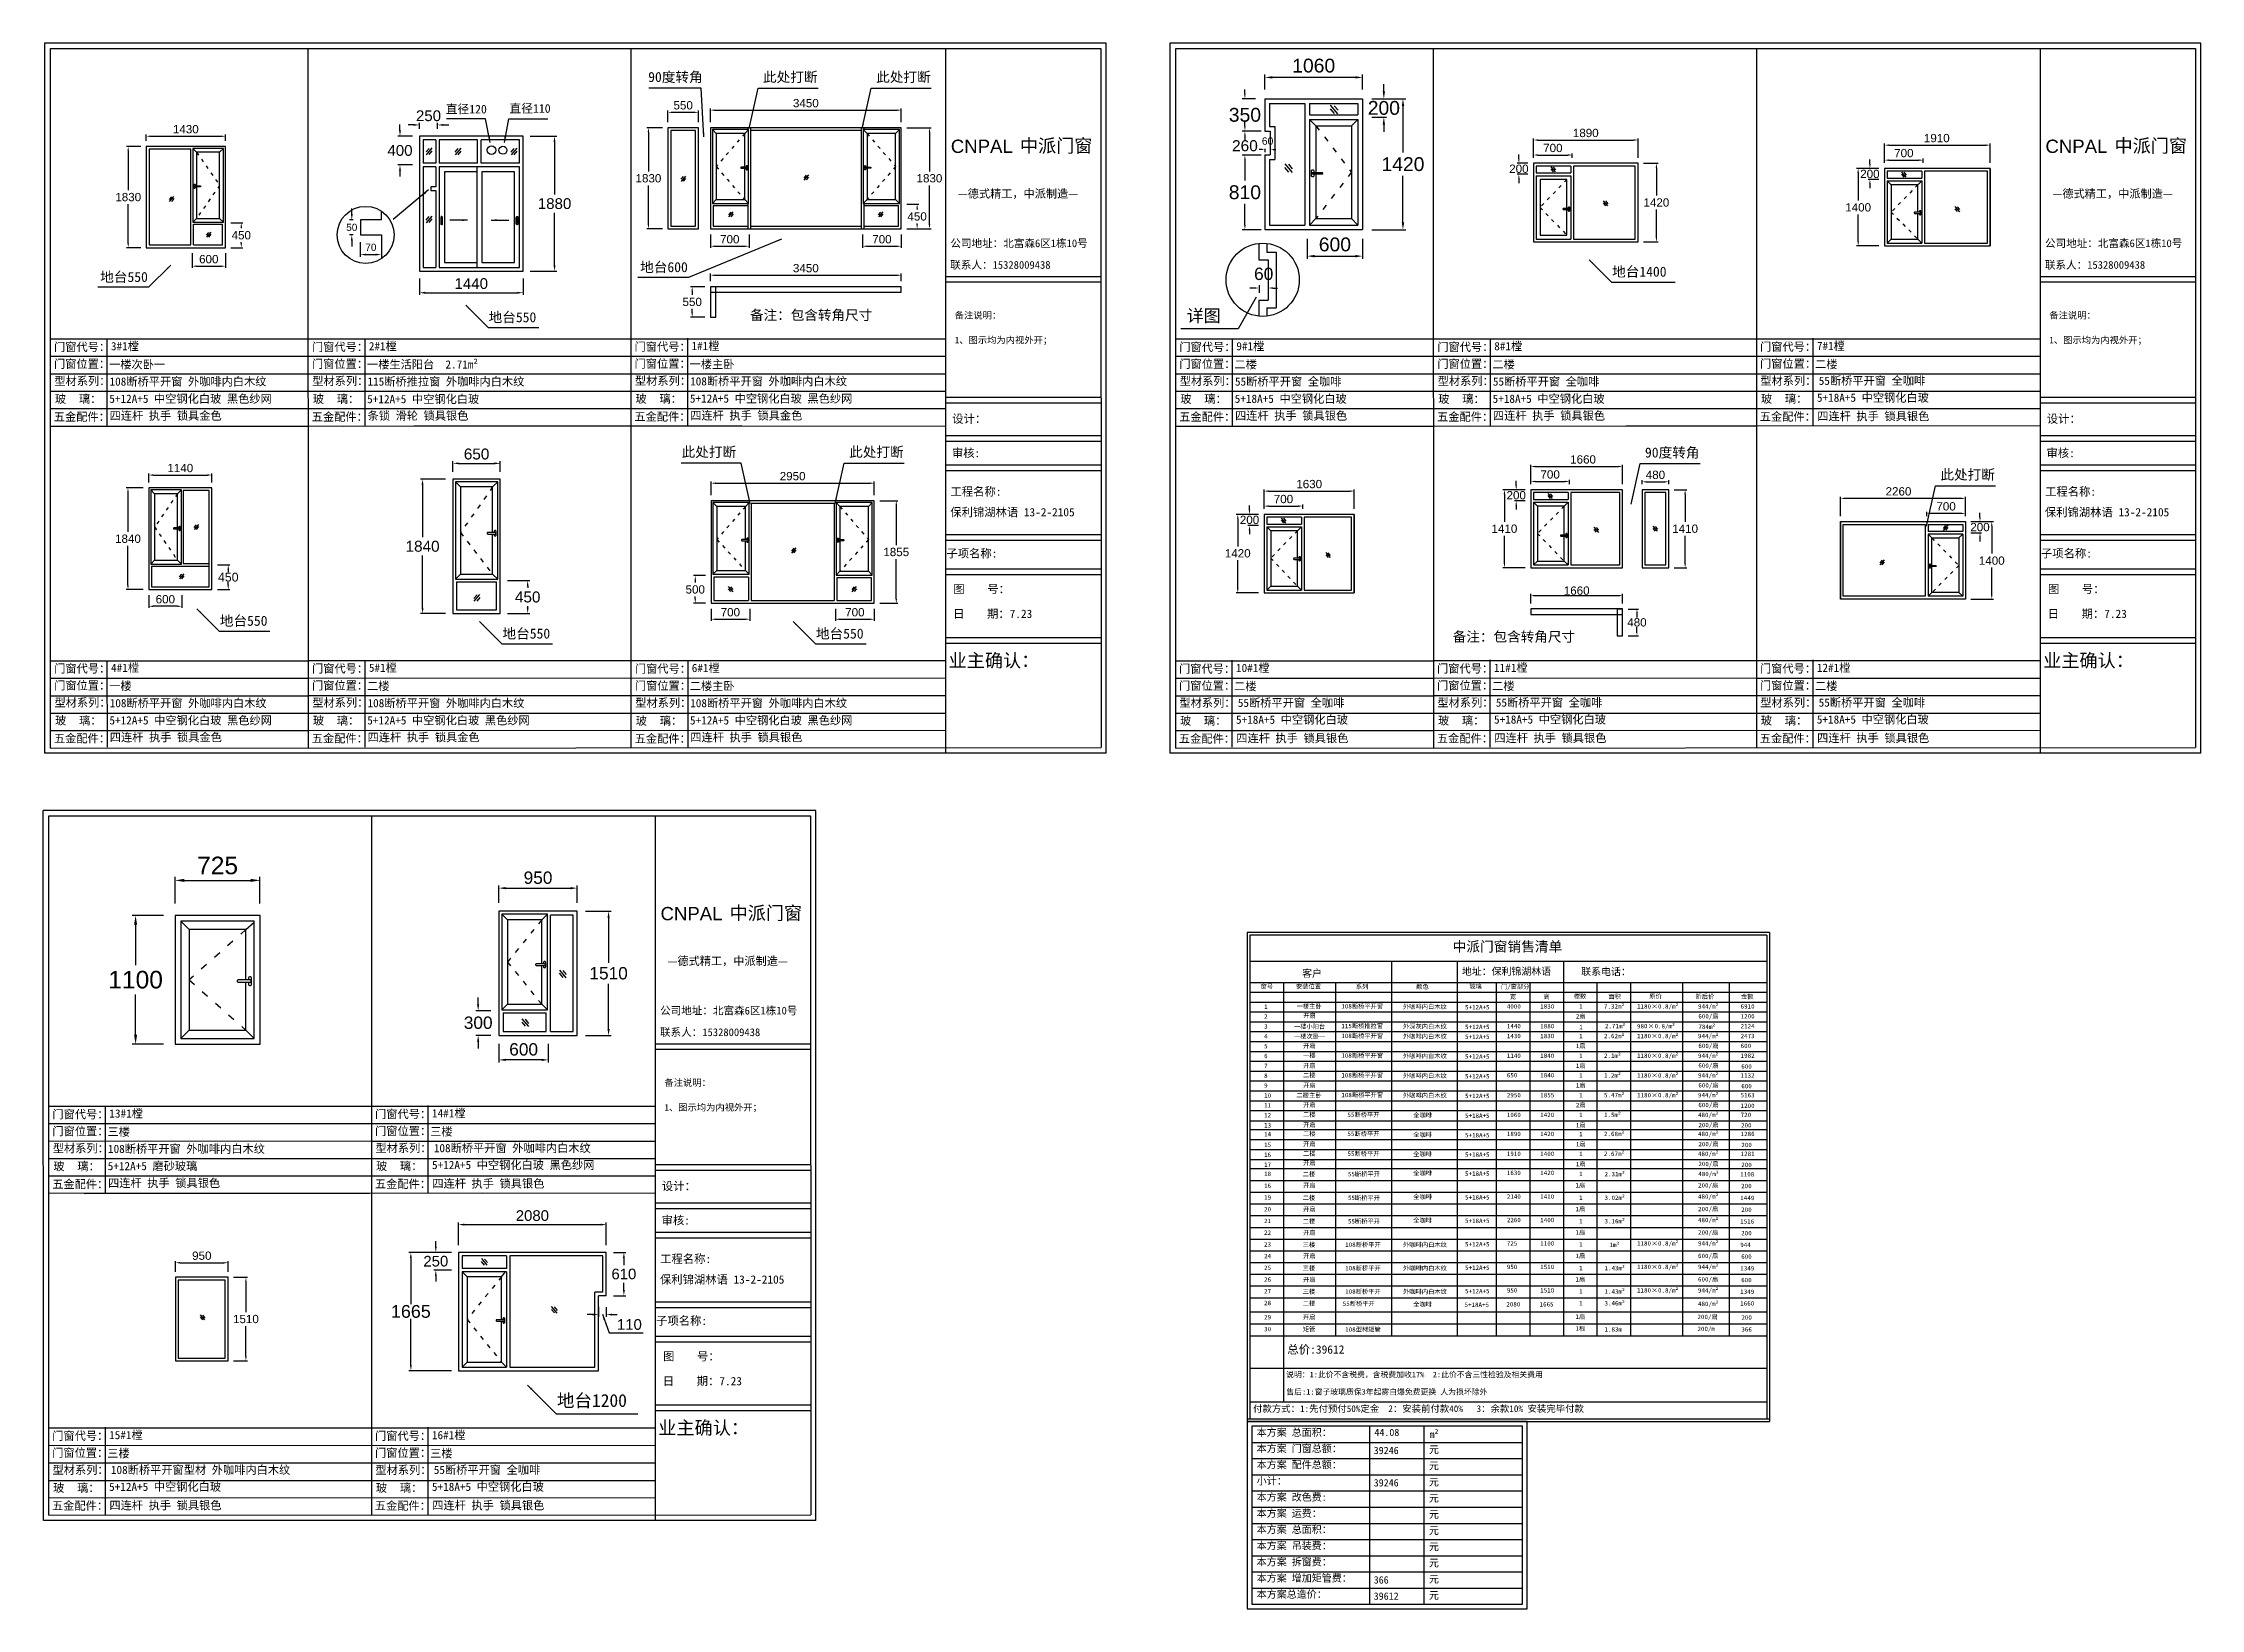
# Model space of a CAD drawing. Header units: inches. Extents: x -138455 to 599497, y -747149 to 13167.
# Drawn here: x 318153 to 357151, y -250451 to -222147 of the extents above; entities that cross this region are included whole.
import ezdxf

# ---------------------------------------------------------------- set-up
doc = ezdxf.new("R2010")
doc.units = ezdxf.units.IN
doc.header["$MEASUREMENT"] = 0
doc.header["$PDMODE"] = 35
doc.header["$PDSIZE"] = -3
doc.linetypes.add('ACAD_ISO03W100', pattern=[30, 12, -18])
doc.layers.add('0 @ 1', color=7, linetype='Continuous')
doc.styles.add('Annotative', font='arialbd.ttf')
doc.styles.add('MtXpl_', font='')
doc.styles.get("Standard").update_dxf_attribs({"font": 'arial.ttf'})
doc.styles.get('MtXpl_').set_extended_font_data('SimSun')
doc.dimstyles.get("Standard").update_dxf_attribs({"dimtxt": 80, "dimasz": 70, "dimexe": 40, "dimexo": 80, "dimgap": 0, "dimtad": 1, "dimtih": 1, "dimtoh": 1, "dimdec": 0, "dimzin": 0, "dimdsep": 46, "dimtxsty": 'Standard', "dimcen": 0.09, "dimadec": 0, "dimazin": 0, "dimtfac": 1, "dimtdec": 0, "dimtofl": 0, "dimtmove": 0, "dimatfit": 3, "dimfxl": 0, "dimtolj": 1, "dimtzin": 0, "dimarcsym": 0})

msp = doc.modelspace()

# ---------------------------------------------------------------- texts
for p in [(334558.4, -224131.3), (354341.6, -224131.3), (329311.6, -238002.6)]:
    msp.add_text('CNPAL', height=240.39).set_placement(p)
at = {"style": 'MtXpl_'}
for s, height, p in [('中派门窗', 240.39, (335806.5, -224121.4)), ('中派门窗', 240.39, (355589.7, -224121.4)), ('—德式精工，中派制造—', 147.93, (334684.1, -224941.7)), ('—德式精工，中派制造—', 147.93, (354467.3, -224941.7)), ('公司地址：北富森6区1栋10号', 140, (334551, -225834.4)), ('公司地址：北富森6区1栋10号', 140, (354334.2, -225834.4)), ('联系人：15328009438', 140, (334549.2, -226225.3)), ('联系人：15328009438', 140, (354332.4, -226225.3)), ('备注说明：', 120, (334629.3, -227127.5)), ('备注说明：', 120, (354412.5, -227127.5)), ('1、图示均为内视外开；', 120, (334629.3, -227574.8)), ('1、图示均为内视外开；', 120, (354412.5, -227574.8)), ('设计：', 150, (334584, -229011.7)), ('设计：', 150, (354367.2, -229011.7)), ('审核:', 150, (334577.7, -229631.4)), ('审核:', 150, (354360.9, -229631.4)), ('工程名称:', 150, (334552.1, -230328.3)), ('工程名称:', 150, (354335.3, -230328.3)), ('保利锦湖林语 13-2-2105', 150, (334548.5, -230700.9)), ('保利锦湖林语 13-2-2105', 150, (354331.7, -230700.9)), ('子项名称:', 150, (334478.4, -231445.9)), ('子项名称:', 150, (354261.7, -231445.9)), ('图    号：', 150, (334604.5, -232090.8)), ('图    号：', 150, (354387.7, -232090.8)), ('日    期：7.23', 150, (334599.7, -232537.6)), ('日    期：7.23', 150, (354382.9, -232537.6)), ('业主确认：', 240.39, (334517.4, -233425.5)), ('业主确认：', 240.39, (354300.7, -233425.5)), ('中派门窗', 240.39, (330559.7, -237992.7)), ('—德式精工，中派制造—', 147.93, (329437.3, -238812.9)), ('公司地址：北富森6区1栋10号', 140, (329304.2, -239705.6)), ('联系人：15328009438', 140, (329302.4, -240096.6)), ('备注说明：', 120, (329382.5, -240998.8)), ('1、图示均为内视外开；', 120, (329382.5, -241446)), ('设计：', 150, (329337.2, -242882.9)), ('审核:', 150, (329330.9, -243502.6)), ('工程名称:', 150, (329305.3, -244199.6)), ('保利锦湖林语 13-2-2105', 150, (329301.7, -244572.1)), ('子项名称:', 150, (329231.7, -245317.1)), ('图    号：', 150, (329357.7, -245962.1)), ('日    期：7.23', 150, (329352.9, -246408.9)), ('业主确认：', 240.39, (329270.7, -247296.8))]:
    msp.add_text(s, height=height, dxfattribs=at).set_placement(p)
at = {"layer": '0 @ 1', "style": 'Annotative'}
for s, height, p in [('备注：包含转角尺寸', 180, (330928.2, -227150.9)), ('门窗代号：', 148.56, (318349.6, -227713.6)), ('门窗代号：', 148.56, (323011, -227713.7)), ('门窗代号：', 148.56, (328842.4, -227709.8)), ('门窗代号：', 148.56, (338689.8, -227713.6)), ('门窗代号：', 148.56, (343351.2, -227713.7)), ('门窗代号：', 148.56, (349182.6, -227709.8)), ('门窗位置：', 148.56, (318349.6, -228019.6)), ('门窗位置：', 148.56, (323011, -228019.7)), ('门窗位置：', 148.56, (328842.4, -228015.8)), ('门窗位置：', 148.56, (338689.8, -228019.6)), ('门窗位置：', 148.56, (343351.2, -228019.7)), ('门窗位置：', 148.56, (349182.6, -228015.8)), ('型材系列：', 148.56, (318355.9, -228328.8)), ('玻    璃：', 148.56, (318366.3, -228653)), ('型材系列：', 148.56, (323017.2, -228328.9)), ('玻    璃：', 148.56, (323027.6, -228653.1)), ('型材系列：', 148.56, (328848.7, -228325)), ('玻    璃：', 148.56, (328859.1, -228649.1)), ('型材系列：', 148.56, (338696.1, -228328.8)), ('玻    璃：', 148.56, (338706.4, -228653)), ('型材系列：', 148.56, (343357.4, -228328.9)), ('玻    璃：', 148.56, (343367.8, -228653.1)), ('型材系列：', 148.56, (349188.9, -228325)), ('玻    璃：', 148.56, (349199.3, -228649.1)), ('五金配件：', 148.56, (318346, -228976)), ('五金配件：', 148.56, (323007.3, -228976)), ('五金配件：', 148.56, (328838.8, -228972.1)), ('五金配件：', 148.56, (338686.1, -228976)), ('五金配件：', 148.56, (343347.5, -228976)), ('五金配件：', 148.56, (349179, -228972.1)), ('备注：包含转角尺寸', 180, (343629.7, -232966.1)), ('门窗代号：', 148.56, (318352.3, -233526.9)), ('门窗代号：', 148.56, (323011.9, -233526.9)), ('门窗代号：', 148.56, (328847.7, -233531.1)), ('门窗代号：', 148.56, (338683.4, -233530.9)), ('门窗代号：', 148.56, (343346.7, -233526.9)), ('门窗代号：', 148.56, (349181.5, -233527.1)), ('型材系列：', 148.56, (318358.5, -234142.1)), ('门窗位置：', 148.56, (318352.3, -233833)), ('型材系列：', 148.56, (323018.1, -234142.1)), ('门窗位置：', 148.56, (323011.9, -233833)), ('型材系列：', 148.56, (328854, -234146.3)), ('门窗位置：', 148.56, (328847.7, -233837.1)), ('型材系列：', 148.56, (338689.6, -234146.1)), ('门窗位置：', 148.56, (338683.4, -233836.9)), ('型材系列：', 148.56, (343353, -234142.1)), ('门窗位置：', 148.56, (343346.7, -233833)), ('型材系列：', 148.56, (349187.8, -234142.4)), ('门窗位置：', 148.56, (349181.5, -233833.2)), ('玻    璃：', 148.56, (318368.9, -234466.3)), ('玻    璃：', 148.56, (323028.5, -234466.3)), ('玻    璃：', 148.56, (328864.3, -234470.4)), ('玻    璃：', 148.56, (338700, -234470.2)), ('玻    璃：', 148.56, (343363.4, -234466.3)), ('玻    璃：', 148.56, (349198.2, -234466.5)), ('五金配件：', 148.56, (318348.6, -234789.3)), ('五金配件：', 148.56, (323008.2, -234789.3)), ('五金配件：', 148.56, (328844, -234793.4)), ('五金配件：', 148.56, (338679.7, -234793.2)), ('五金配件：', 148.56, (343343.1, -234789.3)), ('五金配件：', 148.56, (349177.9, -234789.5)), ('门窗代号：', 148.56, (318321.2, -241584.9)), ('门窗位置：', 148.56, (318321.2, -241891)), ('门窗代号：', 148.56, (324152.6, -241581)), ('门窗位置：', 148.56, (324152.6, -241887)), ('型材系列：', 148.56, (318327.4, -242200.1)), ('型材系列：', 148.56, (324158.9, -242196.2)), ('玻    璃：', 148.56, (318337.8, -242524.3)), ('玻    璃：', 148.56, (324169.3, -242520.4)), ('五金配件：', 148.56, (318317.5, -242847.3)), ('五金配件：', 148.56, (324149, -242843.4)), ('门窗代号：', 148.56, (318316.7, -247398.2)), ('门窗代号：', 148.56, (324151.5, -247398.4)), ('门窗位置：', 148.56, (318316.7, -247704.2)), ('门窗位置：', 148.56, (324151.5, -247704.4)), ('型材系列：', 148.56, (318323, -248013.4)), ('型材系列：', 148.56, (324157.8, -248013.6)), ('玻    璃：', 148.56, (318333.4, -248337.6)), ('玻    璃：', 148.56, (324168.2, -248337.8)), ('五金配件：', 148.56, (318313.1, -248660.6)), ('五金配件：', 148.56, (324147.9, -248660.8))]:
    msp.add_text(s, height=height, dxfattribs=at).set_placement(p)
for s, width, insert, char_height, attachment_point in [('{\\fSimSun|b1|i0|c134|p2;90度转角}', 1173.909, (330073.5, -222667.5), 180.693, 3), ('{\\fSimSun|b1|i0|c134|p2;此处打断}', 1173.909, (332149.8, -222667.5), 180.693, 3), ('{\\fSimSun|b1|i0|c134|p2;此处打断}', 1173.909, (334194.7, -222667.5), 180.693, 3), ('{\\fSimSun|b1|i0|c134|p2;地台600}', 1173.909, (329804.8, -226105), 180.693, 3), ('{\\fSimSun|b1|i0|c134|p2;地台1400}', 1173.909, (346509.2, -226187.1), 180.693, 1), ('{\\fSimSun|b1|i0|c134|p2;地台550}', 1173.909, (320045.8, -226282.7), 180.693, 3), ('{\\fSimSun|b1|i0|c134|p2;地台550}', 1173.909, (326204.2, -227010.7), 180.693, 1), ('{\\fSimSun|b1|i0|c134|p2;3#1樘}', 4396.385, (319378.3, -227549.9), 148.556, 1), ('{\\fSimSun|b1|i0|c134|p2;2#1樘}', 4396.385, (324039.7, -227550), 148.556, 1), ('{\\fSimSun|b1|i0|c134|p2;1#1樘}', 4396.385, (329871.1, -227546), 148.556, 1), ('{\\fSimSun|b1|i0|c134|p2;9#1樘}', 4396.385, (339718.5, -227549.9), 148.556, 1), ('{\\fSimSun|b1|i0|c134|p2;8#1樘}', 4396.385, (344379.8, -227550), 148.556, 1), ('{\\fSimSun|b1|i0|c134|p2;7#1樘}', 4396.385, (350211.3, -227546), 148.556, 1), ('{\\fSimSun|b1|i0|c134|p2;一楼次卧一}', 4396.385, (319345.1, -227880.8), 148.556, 1), ('{\\fSimSun|b1|i0|c134|p2;一楼生活阳台  2.71m²}', 4396.385, (324006.5, -227880.9), 148.556, 1), ('{\\fSimSun|b1|i0|c134|p2;一楼主卧}', 4396.385, (329837.9, -227877), 148.556, 1), ('{\\fSimSun|b1|i0|c134|p2;二楼}', 4396.385, (339685.3, -227880.8), 148.556, 1), ('{\\fSimSun|b1|i0|c134|p2;二楼 }', 4396.385, (344346.6, -227880.9), 148.556, 1), ('{\\fSimSun|b1|i0|c134|p2;二楼}', 4396.385, (350178.1, -227877), 148.556, 1), ('{\\fSimSun|b1|i0|c134|p2;5+12A+5 中空钢化白玻 黑色纱网}', 5972.399, (319349, -228500.8), 148.556, 1), ('{\\fSimSun|b1|i0|c134|p2;108断桥平开窗 外咖啡内白木纹}', 6329.508, (319353.7, -228189.3), 148.556, 1), ('{\\fSimSun|b1|i0|c134|p2;5+12A+5 中空钢化白玻}', 6587.2, (324009.9, -228507.1), 148.556, 1), ('{\\fSimSun|b1|i0|c134|p2;115断桥推拉窗 外咖啡内白木纹}', 4396.385, (324015, -228189.4), 148.556, 1), ('{\\fSimSun|b1|i0|c134|p2;5+12A+5 中空钢化白玻 黑色纱网}', 5972.399, (329841.8, -228497), 148.556, 1), ('{\\fSimSun|b1|i0|c134|p2;108断桥平开窗 外咖啡内白木纹}', 4396.385, (329846.5, -228185.4), 148.556, 1), ('{\\fSimSun|b1|i0|c134|p2;5+18A+5 中空钢化白玻 }', 5972.399, (339689.1, -228500.8), 148.556, 1), ('{\\fSimSun|b1|i0|c134|p2;55断桥平开窗 全咖啡}', 6329.508, (339693.8, -228189.3), 148.556, 1), ('{\\fSimSun|b1|i0|c134|p2;5+18A+5 中空钢化白玻 }', 5972.399, (344350.5, -228501), 148.556, 1), ('{\\fSimSun|b1|i0|c134|p2;55断桥平开窗 全咖啡}', 6329.508, (344355.2, -228189.4), 148.556, 1), ('{\\fSimSun|b1|i0|c134|p2;5+18A+5 中空钢化白玻 }', 5972.399, (350211.2, -228481.4), 148.556, 1), ('{\\fSimSun|b1|i0|c134|p2;55断桥平开窗 全咖啡}', 6329.508, (350244.3, -228175.5), 148.556, 1), ('{\\fSimSun|b1|i0|c134|p2;四连杆 执手 锁具金色}', 5156.596, (319354.7, -228807.7), 148.556, 1), ('{\\fSimSun|b1|i0|c134|p2;条锁 滑轮 锁具银色}', 5156.596, (324016, -228807.9), 148.556, 1), ('{\\fSimSun|b1|i0|c134|p2;四连杆 执手 锁具金色}', 5156.596, (329847.5, -228804), 148.556, 1), ('{\\fSimSun|b1|i0|c134|p2;四连杆 执手 锁具银色}', 5156.596, (339694.9, -228807.7), 148.556, 1), ('{\\fSimSun|b1|i0|c134|p2;四连杆 执手 锁具银色}', 5156.596, (344356.2, -228807.8), 148.556, 1), ('{\\fSimSun|b1|i0|c134|p2;四连杆 执手 锁具银色}', 5156.596, (350216.9, -228816.6), 148.556, 1), ('{\\fSimSun|b1|i0|c134|p2;此处打断}', 1173.909, (329692.2, -229446.1), 180.693, 1), ('{\\fSimSun|b1|i0|c134|p2;此处打断}', 1173.909, (333706.5, -229446.1), 180.693, 3), ('{\\fSimSun|b1|i0|c134|p2;90度转角}', 1173.909, (348089.4, -229456.7), 180.693, 3), ('{\\fSimSun|b1|i0|c134|p2;此处打断}', 1173.909, (353429, -229856.2), 180.693, 3), ('{\\fSimSun|b1|i0|c134|p2;地台550}', 1173.909, (321346.5, -232498.2), 180.693, 1), ('{\\fSimSun|b1|i0|c134|p2;地台550}', 1173.909, (326455.3, -232728.9), 180.693, 1), ('{\\fSimSun|b1|i0|c134|p2;地台550}', 1173.909, (332120, -232729.5), 180.693, 1), ('{\\fSimSun|b1|i0|c134|p2;4#1樘}', 4396.385, (319381, -233363.2), 148.556, 1), ('{\\fSimSun|b1|i0|c134|p2;5#1樘}', 4396.385, (324040.5, -233363.2), 148.556, 1), ('{\\fSimSun|b1|i0|c134|p2;6#1樘}', 4396.385, (329876.4, -233367.3), 148.556, 1), ('{\\fSimSun|b1|i0|c134|p2;10#1樘}', 4396.385, (339712.1, -233367.1), 148.556, 1), ('{\\fSimSun|b1|i0|c134|p2;11#1樘}', 4396.385, (344375.4, -233363.2), 148.556, 1), ('{\\fSimSun|b1|i0|c134|p2;12#1樘}', 4396.385, (350210.2, -233363.4), 148.556, 1), ('{\\fSimSun|b1|i0|c134|p2;一楼}', 4396.385, (319347.8, -233694.2), 148.556, 1), ('{\\fSimSun|b1|i0|c134|p2;108断桥平开窗 外咖啡内白木纹}', 4396.385, (319356.3, -234002.6), 148.556, 1), ('{\\fSimSun|b1|i0|c134|p2;二楼}', 4396.385, (324007.3, -233694.2), 148.556, 1), ('{\\fSimSun|b1|i0|c134|p2;108断桥平开窗 外咖啡内白木纹}', 4396.385, (324015.9, -234002.6), 148.556, 1), ('{\\fSimSun|b1|i0|c134|p2;二楼主卧}', 4396.385, (329839.5, -233694.4), 148.556, 1), ('{\\fSimSun|b1|i0|c134|p2;108断桥平开窗 外咖啡内白木纹}', 4396.385, (329848, -234002.8), 148.556, 1), ('{\\fSimSun|b1|i0|c134|p2;二楼}', 4396.385, (339678.9, -233698.1), 148.556, 1), ('{\\fSimSun|b1|i0|c134|p2;55断桥平开窗 全咖啡}', 6329.508, (339745.1, -233996.6), 148.556, 1), ('{\\fSimSun|b1|i0|c134|p2;二楼}', 4396.385, (344342.2, -233694.2), 148.556, 1), ('{\\fSimSun|b1|i0|c134|p2;55断桥平开窗 全咖啡}', 6329.508, (344408.4, -233992.7), 148.556, 1), ('{\\fSimSun|b1|i0|c134|p2;二楼}', 4396.385, (350177, -233694.4), 148.556, 1), ('{\\fSimSun|b1|i0|c134|p2;55断桥平开窗 全咖啡}', 6329.508, (350243.2, -233992.9), 148.556, 1), ('{\\fSimSun|b1|i0|c134|p2;5+12A+5 中空钢化白玻 黑色纱网}', 5972.399, (319351.6, -234314.2), 148.556, 1), ('{\\fSimSun|b1|i0|c134|p2;5+12A+5 中空钢化白玻 黑色纱网}', 5972.399, (324011.2, -234314.2), 148.556, 1), ('{\\fSimSun|b1|i0|c134|p2;5+12A+5 中空钢化白玻 黑色纱网}', 5972.399, (329843.3, -234314.4), 148.556, 1), ('{\\fSimSun|b1|i0|c134|p2;5+18A+5 中空钢化白玻 }', 5972.399, (339712, -234302.5), 148.556, 1), ('{\\fSimSun|b1|i0|c134|p2;5+18A+5 中空钢化白玻 }', 5972.399, (344375.3, -234298.6), 148.556, 1), ('{\\fSimSun|b1|i0|c134|p2;5+18A+5 中空钢化白玻 }', 5972.399, (350210.1, -234298.8), 148.556, 1), ('{\\fSimSun|b1|i0|c134|p2;四连杆 执手 锁具金色}', 5156.596, (319357.3, -234621.1), 148.556, 1), ('{\\fSimSun|b1|i0|c134|p2;四连杆 执手 锁具金色}', 5156.596, (324016.9, -234621.1), 148.556, 1), ('{\\fSimSun|b1|i0|c134|p2;四连杆 执手 锁具银色}', 5156.596, (329849.1, -234621.3), 148.556, 1), ('{\\fSimSun|b1|i0|c134|p2;四连杆 执手 锁具银色}', 5156.596, (339717.7, -234637.7), 148.556, 1), ('{\\fSimSun|b1|i0|c134|p2;四连杆 执手 锁具银色}', 5156.596, (344381.1, -234633.8), 148.556, 1), ('{\\fSimSun|b1|i0|c134|p2;四连杆 执手 锁具银色}', 5156.596, (350215.9, -234634), 148.556, 1), ('{\\fSimSun|b1|i0|c134|p2;中派门窗销售清单}', 2295.159, (343626.3, -238386.8), 181.818, 1), ('{\\fSimSun|b1|i0|c134|p2;客户}', 485.592, (340907, -238897.4), 131.313, 1), ('{\\fSimSun|b1|i0|c134|p2;地址：保利锦湖林语}', 1909.418, (343795.1, -238860.1), 131.313, 1), ('{\\fSimSun|b1|i0|c134|p2;联系电话：}', 1227.985, (345952.2, -238864.8), 131.313, 1), ('{\\fSimSun|b1|i0|c134|p2;窗号}', 485.592, (340155.6, -239157.9), 80.808, 1), ('{\\fSimSun|b1|i0|c134|p2;安装位置}', 485.592, (340796.6, -239157.3), 80.808, 1), ('{\\fSimSun|b1|i0|c134|p2;系列}', 485.592, (341878.8, -239160.1), 80.808, 1), ('{\\fSimSun|b1|i0|c134|p2;颜色}', 485.592, (342969.9, -239161.4), 80.808, 1), ('{\\fSimSun|b1|i0|c134|p2;玻璃}', 485.592, (343928.7, -239158.1), 80.808, 1), ('{\\fSimSun|b1|i0|c134|p2;门/窗部分}', 603.897, (344500.7, -239162.1), 80.808, 1), ('{\\fSimSun|b1|i0|c134|p2;宽}', 603.897, (344660.8, -239342.7), 80.808, 1), ('{\\fSimSun|b1|i0|c134|p2;高}', 603.897, (345266.8, -239342.7), 80.808, 1), ('{\\fSimSun|b1|i0|c134|p2;樘数}', 603.897, (345815.7, -239335.5), 80.808, 1), ('{\\fSimSun|b1|i0|c134|p2;面积}', 603.897, (346440.4, -239339.4), 80.808, 1), ('{\\fSimSun|b1|i0|c134|p2;原价}', 603.897, (347181.2, -239335.5), 80.808, 1), ('{\\fSimSun|b1|i0|c134|p2;折后价}', 603.897, (348017.6, -239339.4), 80.808, 1), ('{\\fSimSun|b1|i0|c134|p2;金额}', 603.897, (348840.6, -239341.5), 80.808, 1), ('{\\fSimSun|b1|i0|c134|p2;2}', 485.592, (340220.7, -239702.1), 80.808, 1), ('{\\fSimSun|b1|i0|c134|p2;1}', 485.592, (340220.7, -239523.8), 80.808, 1), ('{\\fSimSun|b1|i0|c134|p2;一楼主卧}', 921.091, (340807.6, -239516.1), 80.808, 1), ('{\\fSimSun|b1|i0|c134|p2;开扇}', 753.781, (340927.5, -239684.1), 80.808, 1), ('{\\fSimSun|b1|i0|c134|p2;108断桥平开窗}', 921.091, (341616, -239516.5), 80.808, 1), ('{\\fSimSun|b1|i0|c134|p2;外咖啡内白木纹}', 840.838, (342730.8, -239523.8), 80.808, 1), ('{\\fSimSun|b1|i0|c134|p2;5+12A+5}', 753.781, (343852.3, -239533.3), 80.808, 1), ('{\\fSimSun|b1|i0|c134|p2;4000}', 753.781, (344607.5, -239519), 80.808, 1), ('{\\fSimSun|b1|i0|c134|p2;1830}', 753.781, (345211.7, -239519), 80.808, 1), ('{\\fSimSun|b1|i0|c134|p2;2扇}', 753.781, (345854.4, -239698.6), 80.808, 1), ('{\\fSimSun|b1|i0|c134|p2;1}', 753.781, (345914.1, -239520.3), 80.808, 1), ('{\\fSimSun|b1|i0|c134|p2;7.32m²}', 753.781, (346363.4, -239519), 80.808, 1), ('{\\fSimSun|b1|i0|c134|p2;1180×0.8/m²}', 753.781, (346960.4, -239519), 80.808, 1), ('{\\fSimSun|b1|i0|c134|p2;944/m²}', 753.781, (348062.6, -239519), 80.808, 1), ('{\\fSimSun|b1|i0|c134|p2;600/扇}', 753.781, (348068.8, -239697.2), 80.808, 1), ('{\\fSimSun|b1|i0|c134|p2;6910}', 753.781, (348832.6, -239519), 80.808, 1), ('{\\fSimSun|b1|i0|c134|p2;1200}', 753.781, (348832.6, -239697.2), 80.808, 1), ('{\\fSimSun|b1|i0|c134|p2;4}', 485.592, (340220.7, -240058.6), 80.808, 1), ('{\\fSimSun|b1|i0|c134|p2;3}', 485.592, (340220.7, -239880.3), 80.808, 1), ('{\\fSimSun|b1|i0|c134|p2;一楼小阳台}', 921.091, (340759.4, -239882.4), 80.808, 1), ('{\\fSimSun|b1|i0|c134|p2;一楼次卧一}', 921.091, (340759.4, -240060.6), 80.808, 1), ('{\\fSimSun|b1|i0|c134|p2;开扇}', 753.781, (340924.6, -240232.1), 80.808, 1), ('{\\fSimSun|b1|i0|c134|p2;115断桥推拉窗}', 921.091, (341616, -239873), 80.808, 1), ('{\\fSimSun|b1|i0|c134|p2;108断桥平开窗}', 921.091, (341616, -240051.2), 80.808, 1), ('{\\fSimSun|b1|i0|c134|p2;外深灰内白木纹}', 840.838, (342730.8, -239880.3), 80.808, 1), ('{\\fSimSun|b1|i0|c134|p2;外咖啡内白木纹}', 840.838, (342730.8, -240058.6), 80.808, 1), ('{\\fSimSun|b1|i0|c134|p2;5+12A+5}', 753.781, (343852.3, -239889.8), 80.808, 1), ('{\\fSimSun|b1|i0|c134|p2;5+12A+5}', 753.781, (343852.3, -240068), 80.808, 1), ('{\\fSimSun|b1|i0|c134|p2;1440}', 753.781, (344607.5, -239875.5), 80.808, 1), ('{\\fSimSun|b1|i0|c134|p2;1430}', 753.781, (344607.5, -240053.7), 80.808, 1), ('{\\fSimSun|b1|i0|c134|p2;1880}', 753.781, (345211.7, -239875.5), 80.808, 1), ('{\\fSimSun|b1|i0|c134|p2;1830}', 753.781, (345211.7, -240053.7), 80.808, 1), ('{\\fSimSun|b1|i0|c134|p2;1扇}', 753.781, (345854.4, -240233.3), 80.808, 1), ('{\\fSimSun|b1|i0|c134|p2;1}', 753.781, (345914.1, -240055.1), 80.808, 1), ('{\\fSimSun|b1|i0|c134|p2;1}', 753.781, (345917.3, -239890.6), 80.808, 1), ('{\\fSimSun|b1|i0|c134|p2;2.62m²}', 753.781, (346363.4, -240053.8), 80.808, 1), ('{\\fSimSun|b1|i0|c134|p2;2.71m²}', 753.781, (346380.2, -239874), 80.808, 1), ('{\\fSimSun|b1|i0|c134|p2;980×0.8/m²}', 753.781, (346960.4, -239875.5), 80.808, 1), ('{\\fSimSun|b1|i0|c134|p2;1180×0.8/m²}', 753.781, (346960.4, -240053.7), 80.808, 1), ('{\\fSimSun|b1|i0|c134|p2;944/m²}', 753.781, (348062.6, -240053.7), 80.808, 1), ('{\\fSimSun|b1|i0|c134|p2;600/扇}', 753.781, (348068.8, -240232), 80.808, 1), ('{\\fSimSun|b1|i0|c134|p2;784m²}', 753.781, (348069.5, -239886.9), 80.808, 1), ('{\\fSimSun|b1|i0|c134|p2;2124}', 753.781, (348832.6, -239875.5), 80.808, 1), ('{\\fSimSun|b1|i0|c134|p2;2473}', 753.781, (348832.6, -240053.7), 80.808, 1), ('{\\fSimSun|b1|i0|c134|p2;5}', 485.592, (340220.7, -240236.8), 80.808, 1), ('{\\fSimSun|b1|i0|c134|p2;6}', 485.592, (340220.7, -240415.1), 80.808, 1), ('{\\fSimSun|b1|i0|c134|p2;7}', 485.592, (340220.7, -240593.3), 80.808, 1), ('{\\fSimSun|b1|i0|c134|p2;一楼}', 921.091, (340924.1, -240405.6), 80.808, 1), ('{\\fSimSun|b1|i0|c134|p2;开扇}', 753.781, (340924.6, -240588.7), 80.808, 1), ('{\\fSimSun|b1|i0|c134|p2;108断桥平开窗}', 921.091, (341616, -240407.8), 80.808, 1), ('{\\fSimSun|b1|i0|c134|p2;外咖啡内白木纹}', 840.838, (342730.8, -240415.1), 80.808, 1), ('{\\fSimSun|b1|i0|c134|p2;5+12A+5}', 753.781, (343852.3, -240424.5), 80.808, 1), ('{\\fSimSun|b1|i0|c134|p2;1140}', 753.781, (344607.5, -240410.3), 80.808, 1), ('{\\fSimSun|b1|i0|c134|p2;1840}', 753.781, (345211.7, -240410.3), 80.808, 1), ('{\\fSimSun|b1|i0|c134|p2;1扇}', 753.781, (345854.4, -240589.8), 80.808, 1), ('{\\fSimSun|b1|i0|c134|p2;1}', 753.781, (345914.1, -240411.6), 80.808, 1), ('{\\fSimSun|b1|i0|c134|p2;2.1m²}', 753.781, (346363.4, -240410.3), 80.808, 1), ('{\\fSimSun|b1|i0|c134|p2;1180×0.8/m²}', 753.781, (346960.4, -240410.3), 80.808, 1), ('{\\fSimSun|b1|i0|c134|p2;944/m²}', 753.781, (348062.6, -240410.3), 80.808, 1), ('{\\fSimSun|b1|i0|c134|p2;600/扇}', 753.781, (348068.8, -240588.5), 80.808, 1), ('{\\fSimSun|b1|i0|c134|p2;600}', 753.781, (348832.6, -240232), 80.808, 1), ('{\\fSimSun|b1|i0|c134|p2;1982}', 753.781, (348832.6, -240410.3), 80.808, 1), ('{\\fSimSun|b1|i0|c134|p2;600}', 753.781, (348844.9, -240604.1), 80.808, 1), ('{\\fSimSun|b1|i0|c134|p2;8}', 485.592, (340220.7, -240771.6), 80.808, 1), ('{\\fSimSun|b1|i0|c134|p2;9}', 485.592, (340220.7, -240949.8), 80.808, 1), ('{\\fSimSun|b1|i0|c134|p2;开扇}', 753.781, (340924.6, -240945.2), 80.808, 1), ('{\\fSimSun|b1|i0|c134|p2;二楼}', 921.091, (340924.1, -240762.1), 80.808, 1), ('{\\fSimSun|b1|i0|c134|p2;108断桥平开窗}', 921.091, (341616, -240764.3), 80.808, 1), ('{\\fSimSun|b1|i0|c134|p2;外咖啡内白木纹}', 840.838, (342730.8, -240771.6), 80.808, 1), ('{\\fSimSun|b1|i0|c134|p2;5+12A+5}', 753.781, (343852.3, -240781), 80.808, 1), ('{\\fSimSun|b1|i0|c134|p2;650}', 753.781, (344607.5, -240762.5), 80.808, 1), ('{\\fSimSun|b1|i0|c134|p2;1840}', 753.781, (345211.7, -240762.5), 80.808, 1), ('{\\fSimSun|b1|i0|c134|p2;1扇}', 753.781, (345854.4, -240946.3), 80.808, 1), ('{\\fSimSun|b1|i0|c134|p2;1}', 753.781, (345914.1, -240768.1), 80.808, 1), ('{\\fSimSun|b1|i0|c134|p2;1.2m²}', 753.781, (346363.4, -240766.8), 80.808, 1), ('{\\fSimSun|b1|i0|c134|p2;1180×0.8/m²}', 753.781, (346960.4, -240766.8), 80.808, 1), ('{\\fSimSun|b1|i0|c134|p2;944/m²}', 753.781, (348062.6, -240766.8), 80.808, 1), ('{\\fSimSun|b1|i0|c134|p2;600/扇}', 753.781, (348068.8, -240945), 80.808, 1), ('{\\fSimSun|b1|i0|c134|p2;1132}', 753.781, (348832.6, -240766.8), 80.808, 1), ('{\\fSimSun|b1|i0|c134|p2;600}', 753.781, (348844.9, -240960.6), 80.808, 1), ('{\\fSimSun|b1|i0|c134|p2;10}', 485.592, (340220.7, -241128.1), 80.808, 1), ('{\\fSimSun|b1|i0|c134|p2;11}', 485.592, (340220.7, -241306.3), 80.808, 1), ('{\\fSimSun|b1|i0|c134|p2;二楼主卧}', 921.091, (340804.9, -241124.5), 80.808, 1), ('{\\fSimSun|b1|i0|c134|p2;开扇}', 753.781, (340924.6, -241301.7), 80.808, 1), ('{\\fSimSun|b1|i0|c134|p2;108断桥平开窗}', 921.091, (341616, -241120.8), 80.808, 1), ('{\\fSimSun|b1|i0|c134|p2;外咖啡内白木纹}', 840.838, (342730.8, -241128.1), 80.808, 1), ('{\\fSimSun|b1|i0|c134|p2;5+12A+5}', 753.781, (343852.3, -241137.5), 80.808, 1), ('{\\fSimSun|b1|i0|c134|p2;2950}', 753.781, (344607.5, -241123.3), 80.808, 1), ('{\\fSimSun|b1|i0|c134|p2;1855}', 753.781, (345211.7, -241123.3), 80.808, 1), ('{\\fSimSun|b1|i0|c134|p2;2扇}', 753.781, (345854.4, -241302.8), 80.808, 1), ('{\\fSimSun|b1|i0|c134|p2;1}', 753.781, (345914.1, -241124.6), 80.808, 1), ('{\\fSimSun|b1|i0|c134|p2;5.47m²}', 753.781, (346363.4, -241123.3), 80.808, 1), ('{\\fSimSun|b1|i0|c134|p2;1180×0.8/m²}', 753.781, (346960.4, -241123.3), 80.808, 1), ('{\\fSimSun|b1|i0|c134|p2;944/m²}', 753.781, (348062.6, -241123.3), 80.808, 1), ('{\\fSimSun|b1|i0|c134|p2;600/扇}', 753.781, (348068.8, -241301.5), 80.808, 1), ('{\\fSimSun|b1|i0|c134|p2;5163}', 753.781, (348832.6, -241123.3), 80.808, 1), ('{\\fSimSun|b1|i0|c134|p2;1200}', 753.781, (348832.6, -241314.6), 80.808, 1), ('{\\fSimSun|b1|i0|c134|p2;三楼 }', 4396.385, (319316.6, -241752.2), 148.556, 1), ('{\\fSimSun|b1|i0|c134|p2;13#1樘}', 4396.385, (319349.8, -241421.2), 148.556, 1), ('{\\fSimSun|b1|i0|c134|p2;三楼}', 4396.385, (325148.1, -241748.3), 148.556, 1), ('{\\fSimSun|b1|i0|c134|p2;14#1樘}', 4396.385, (325181.3, -241417.3), 148.556, 1), ('{\\fSimSun|b1|i0|c134|p2;12}', 485.592, (340220.7, -241484.6), 80.808, 1), ('{\\fSimSun|b1|i0|c134|p2;13}', 485.592, (340220.7, -241668.2), 80.808, 1), ('{\\fSimSun|b1|i0|c134|p2;开扇}', 753.781, (340924.6, -241663.5), 80.808, 1), ('{\\fSimSun|b1|i0|c134|p2;二楼}', 921.091, (340924.1, -241475.1), 80.808, 1), ('{\\fSimSun|b1|i0|c134|p2;55断桥平开}', 921.091, (341726.8, -241477.3), 80.808, 1), ('{\\fSimSun|b1|i0|c134|p2;全咖啡}', 840.838, (342914.2, -241484.6), 80.808, 1), ('{\\fSimSun|b1|i0|c134|p2;5+18A+5}', 753.781, (343852.3, -241494), 80.808, 1), ('{\\fSimSun|b1|i0|c134|p2;1060}', 753.781, (344607.5, -241479.8), 80.808, 1), ('{\\fSimSun|b1|i0|c134|p2;1420}', 753.781, (345211.7, -241479.8), 80.808, 1), ('{\\fSimSun|b1|i0|c134|p2;1扇}', 753.781, (345854.4, -241664.7), 80.808, 1), ('{\\fSimSun|b1|i0|c134|p2;1}', 753.781, (345914.1, -241481.1), 80.808, 1), ('{\\fSimSun|b1|i0|c134|p2;1.5m²}', 753.781, (346363.4, -241479.8), 80.808, 1), ('{\\fSimSun|b1|i0|c134|p2;480/m²}', 753.781, (348062.6, -241479.8), 80.808, 1), ('{\\fSimSun|b1|i0|c134|p2;200/扇}', 753.781, (348068.8, -241663.4), 80.808, 1), ('{\\fSimSun|b1|i0|c134|p2;720}', 753.781, (348832.6, -241479.8), 80.808, 1), ('{\\fSimSun|b1|i0|c134|p2;200}', 753.781, (348841.1, -241667.6), 80.808, 1), ('{\\fSimSun|b1|i0|c134|p2;108断桥平开窗 外咖啡内白木纹}', 6329.508, (319325.2, -242060.6), 148.556, 1), ('{\\fSimSun|b1|i0|c134|p2;108断桥平开窗 外咖啡内白木纹}', 6329.508, (325214.3, -242046.8), 148.556, 1), ('{\\fSimSun|b1|i0|c134|p2;15}', 485.592, (340219.9, -242020.4), 80.808, 1), ('{\\fSimSun|b1|i0|c134|p2;14}', 485.592, (340220.7, -241829), 80.808, 1), ('{\\fSimSun|b1|i0|c134|p2;开扇}', 753.781, (340924.6, -242007.9), 80.808, 1), ('{\\fSimSun|b1|i0|c134|p2;二楼}', 921.091, (340924.1, -241819.5), 80.808, 1), ('{\\fSimSun|b1|i0|c134|p2;二楼}', 921.091, (340924.1, -242178.4), 80.808, 1), ('{\\fSimSun|b1|i0|c134|p2;55断桥平开}', 921.091, (341726.8, -241821.6), 80.808, 1), ('{\\fSimSun|b1|i0|c134|p2;55断桥平开}', 921.091, (341726.8, -242180.5), 80.808, 1), ('{\\fSimSun|b1|i0|c134|p2;全咖啡}', 840.838, (342914.2, -241836.9), 80.808, 1), ('{\\fSimSun|b1|i0|c134|p2;5+18A+5}', 753.781, (343852.3, -241846.3), 80.808, 1), ('{\\fSimSun|b1|i0|c134|p2;1890}', 753.781, (344607.5, -241824.1), 80.808, 1), ('{\\fSimSun|b1|i0|c134|p2;1420}', 753.781, (345211.7, -241824.1), 80.808, 1), ('{\\fSimSun|b1|i0|c134|p2;1扇}', 753.781, (345854.4, -242009.1), 80.808, 1), ('{\\fSimSun|b1|i0|c134|p2;1}', 753.781, (345914.1, -241825.4), 80.808, 1), ('{\\fSimSun|b1|i0|c134|p2;2.68m²}', 753.781, (346363.4, -241824.1), 80.808, 1), ('{\\fSimSun|b1|i0|c134|p2;2.67m²}', 753.781, (346363.4, -242183), 80.808, 1), ('{\\fSimSun|b1|i0|c134|p2;480/m²}', 753.781, (348062.6, -241824.1), 80.808, 1), ('{\\fSimSun|b1|i0|c134|p2;480/m²}', 753.781, (348062.6, -242183), 80.808, 1), ('{\\fSimSun|b1|i0|c134|p2;200/扇}', 753.781, (348068.8, -242007.8), 80.808, 1), ('{\\fSimSun|b1|i0|c134|p2;1286}', 753.781, (348832.6, -241824.1), 80.808, 1), ('{\\fSimSun|b1|i0|c134|p2;200}', 753.781, (348844.9, -242023.4), 80.808, 1), ('{\\fSimSun|b1|i0|c134|p2;5+12A+5 磨砂玻璃 }', 5972.399, (319320.5, -242372.2), 148.556, 1), ('{\\fSimSun|b1|i0|c134|p2;5+12A+5 中空钢化白玻 黑色纱网}', 5972.399, (325181.2, -242352.7), 148.556, 1), ('{\\fSimSun|b1|i0|c134|p2;16}', 485.592, (340219.9, -242199.9), 80.808, 1), ('{\\fSimSun|b1|i0|c134|p2;17}', 485.592, (340219.9, -242379.4), 80.808, 1), ('{\\fSimSun|b1|i0|c134|p2;18}', 485.592, (340219.9, -242544.6), 80.808, 1), ('{\\fSimSun|b1|i0|c134|p2;二楼}', 921.091, (340917.8, -242551.5), 80.808, 1), ('{\\fSimSun|b1|i0|c134|p2;开扇}', 753.781, (340924.6, -242351), 80.808, 1), ('{\\fSimSun|b1|i0|c134|p2;55断桥平开}', 921.091, (341735.8, -242550.6), 80.808, 1), ('{\\fSimSun|b1|i0|c134|p2;全咖啡}', 840.838, (342914.2, -242187.9), 80.808, 1), ('{\\fSimSun|b1|i0|c134|p2;全咖啡}', 840.838, (342914.2, -242532.6), 80.808, 1), ('{\\fSimSun|b1|i0|c134|p2;5+18A+5}', 753.781, (343852.3, -242197.3), 80.808, 1), ('{\\fSimSun|b1|i0|c134|p2;5+18A+5}', 753.781, (343852.3, -242542), 80.808, 1), ('{\\fSimSun|b1|i0|c134|p2;1910}', 753.781, (344607.5, -242183), 80.808, 1), ('{\\fSimSun|b1|i0|c134|p2;1630}', 753.781, (344607.5, -242527.8), 80.808, 1), ('{\\fSimSun|b1|i0|c134|p2;1400}', 753.781, (345211.7, -242183), 80.808, 1), ('{\\fSimSun|b1|i0|c134|p2;1420}', 753.781, (345211.7, -242527.8), 80.808, 1), ('{\\fSimSun|b1|i0|c134|p2;1扇}', 753.781, (345854.4, -242368), 80.808, 1), ('{\\fSimSun|b1|i0|c134|p2;1}', 753.781, (345914.1, -242184.3), 80.808, 1), ('{\\fSimSun|b1|i0|c134|p2;1}', 753.781, (345914.1, -242547.6), 80.808, 1), ('{\\fSimSun|b1|i0|c134|p2;2.31m²}', 753.781, (346372.5, -242549.5), 80.808, 1), ('{\\fSimSun|b1|i0|c134|p2;480/m²}', 753.781, (348067.6, -242547.8), 80.808, 1), ('{\\fSimSun|b1|i0|c134|p2;200/扇}', 753.781, (348068.8, -242366.6), 80.808, 1), ('{\\fSimSun|b1|i0|c134|p2;1108}', 753.781, (348826.4, -242552.6), 80.808, 1), ('{\\fSimSun|b1|i0|c134|p2;1281}', 753.781, (348832.6, -242183), 80.808, 1), ('{\\fSimSun|b1|i0|c134|p2;200}', 753.781, (348844.9, -242382.3), 80.808, 1), ('{\\fSimSun|b1|i0|c134|p2;四连杆 执手 锁具银色}', 5156.596, (319326.2, -242679.1), 148.556, 1), ('{\\fSimSun|b1|i0|c134|p2;四连杆 执手 锁具银色}', 5156.596, (325186.9, -242687.9), 148.556, 1), ('{\\fSimSun|b1|i0|c134|p2;16}', 485.592, (340219.9, -242761.3), 80.808, 1), ('{\\fSimSun|b1|i0|c134|p2;开扇}', 753.781, (340924.6, -242755.6), 80.808, 1), ('{\\fSimSun|b1|i0|c134|p2;全咖啡}', 840.838, (342914.2, -242961.2), 80.808, 1), ('{\\fSimSun|b1|i0|c134|p2;1扇}', 753.781, (345848.2, -242752.9), 80.808, 1), ('{\\fSimSun|b1|i0|c134|p2;480/m²}', 753.781, (348062.6, -242956.4), 80.808, 1), ('{\\fSimSun|b1|i0|c134|p2;200/扇}', 753.781, (348062.8, -242753.3), 80.808, 1), ('{\\fSimSun|b1|i0|c134|p2;200}', 753.781, (348842.9, -242765), 80.808, 1), ('{\\fSimSun|b1|i0|c134|p2;20}', 485.592, (340219.9, -243185.1), 80.808, 1), ('{\\fSimSun|b1|i0|c134|p2;19}', 485.592, (340219.9, -242973.2), 80.808, 1), ('{\\fSimSun|b1|i0|c134|p2;二楼}', 921.091, (340917.8, -242980.1), 80.808, 1), ('{\\fSimSun|b1|i0|c134|p2;开扇}', 753.781, (340924.6, -243184.3), 80.808, 1), ('{\\fSimSun|b1|i0|c134|p2;55断桥平开}', 921.091, (341735.8, -242979.3), 80.808, 1), ('{\\fSimSun|b1|i0|c134|p2;5+18A+5}', 753.781, (343852.3, -242970.7), 80.808, 1), ('{\\fSimSun|b1|i0|c134|p2;2140}', 753.781, (344607.5, -242956.4), 80.808, 1), ('{\\fSimSun|b1|i0|c134|p2;1410}', 753.781, (345211.7, -242956.4), 80.808, 1), ('{\\fSimSun|b1|i0|c134|p2;1扇}', 753.781, (345848.2, -243181.5), 80.808, 1), ('{\\fSimSun|b1|i0|c134|p2;1}', 753.781, (345914.1, -242976.3), 80.808, 1), ('{\\fSimSun|b1|i0|c134|p2;3.02m²}', 753.781, (346372.5, -242978.1), 80.808, 1), ('{\\fSimSun|b1|i0|c134|p2;200/扇}', 753.781, (348062.8, -243182), 80.808, 1), ('{\\fSimSun|b1|i0|c134|p2;1449}', 753.781, (348826.4, -242981.2), 80.808, 1), ('{\\fSimSun|b1|i0|c134|p2;200}', 753.781, (348842.9, -243193.6), 80.808, 1), ('{\\fSimSun|b1|i0|c134|p2;21}', 485.592, (340219.9, -243397), 80.808, 1), ('{\\fSimSun|b1|i0|c134|p2;22}', 485.592, (340219.9, -243608.9), 80.808, 1), ('{\\fSimSun|b1|i0|c134|p2;二楼}', 921.091, (340917.8, -243403.9), 80.808, 1), ('{\\fSimSun|b1|i0|c134|p2;开扇}', 753.781, (340924.6, -243608), 80.808, 1), ('{\\fSimSun|b1|i0|c134|p2;55断桥平开}', 921.091, (341735.8, -243403.1), 80.808, 1), ('{\\fSimSun|b1|i0|c134|p2;全咖啡}', 840.838, (342914.2, -243385), 80.808, 1), ('{\\fSimSun|b1|i0|c134|p2;5+18A+5}', 753.781, (343852.3, -243394.5), 80.808, 1), ('{\\fSimSun|b1|i0|c134|p2;2260}', 753.781, (344607.5, -243380.2), 80.808, 1), ('{\\fSimSun|b1|i0|c134|p2;1400}', 753.781, (345211.7, -243380.2), 80.808, 1), ('{\\fSimSun|b1|i0|c134|p2;1扇}', 753.781, (345848.2, -243605.3), 80.808, 1), ('{\\fSimSun|b1|i0|c134|p2;1}', 753.781, (345914.1, -243400.1), 80.808, 1), ('{\\fSimSun|b1|i0|c134|p2;3.16m²}', 753.781, (346372.5, -243401.9), 80.808, 1), ('{\\fSimSun|b1|i0|c134|p2;480/m²}', 753.781, (348062.6, -243380.2), 80.808, 1), ('{\\fSimSun|b1|i0|c134|p2;200/扇}', 753.781, (348062.8, -243605.7), 80.808, 1), ('{\\fSimSun|b1|i0|c134|p2;1516}', 753.781, (348826.4, -243405), 80.808, 1), ('{\\fSimSun|b1|i0|c134|p2;200}', 753.781, (348842.9, -243617.4), 80.808, 1), ('{\\fSimSun|b1|i0|c134|p2;23}', 485.592, (340219.9, -243820.8), 80.808, 1), ('{\\fSimSun|b1|i0|c134|p2;24}', 485.592, (340219.9, -244032.7), 80.808, 1), ('{\\fSimSun|b1|i0|c134|p2;三楼}', 921.091, (340917.8, -243827.7), 80.808, 1), ('{\\fSimSun|b1|i0|c134|p2;开扇}', 753.781, (340924.6, -244031.8), 80.808, 1), ('{\\fSimSun|b1|i0|c134|p2;108断桥平开}', 921.091, (341685.8, -243826.8), 80.808, 1), ('{\\fSimSun|b1|i0|c134|p2;外咖啡内白木纹}', 840.838, (342732.3, -243826.1), 80.808, 1), ('{\\fSimSun|b1|i0|c134|p2;5+12A+5}', 753.781, (343852.3, -243818.2), 80.808, 1), ('{\\fSimSun|b1|i0|c134|p2;725}', 753.781, (344607.5, -243804), 80.808, 1), ('{\\fSimSun|b1|i0|c134|p2;1100}', 753.781, (345211.7, -243804), 80.808, 1), ('{\\fSimSun|b1|i0|c134|p2;1扇}', 753.781, (345848.2, -244029.1), 80.808, 1), ('{\\fSimSun|b1|i0|c134|p2;1}', 753.781, (345914.1, -243823.8), 80.808, 1), ('{\\fSimSun|b1|i0|c134|p2;1m²}', 753.781, (346460.4, -243830.7), 80.808, 1), ('{\\fSimSun|b1|i0|c134|p2;1180×0.8/m²}', 753.781, (346960.4, -243804), 80.808, 1), ('{\\fSimSun|b1|i0|c134|p2;944/m²}', 753.781, (348062.6, -243804), 80.808, 1), ('{\\fSimSun|b1|i0|c134|p2;600/扇}', 753.781, (348062.8, -244029.5), 80.808, 1), ('{\\fSimSun|b1|i0|c134|p2;944}', 753.781, (348826.4, -243828.8), 80.808, 1), ('{\\fSimSun|b1|i0|c134|p2;600}', 753.781, (348842.9, -244041.2), 80.808, 1), ('{\\fSimSun|b1|i0|c134|p2;25}', 485.592, (340219.9, -244244.6), 80.808, 1), ('{\\fSimSun|b1|i0|c134|p2;26}', 485.592, (340219.9, -244456.5), 80.808, 1), ('{\\fSimSun|b1|i0|c134|p2;三楼}', 921.091, (340917.8, -244251.5), 80.808, 1), ('{\\fSimSun|b1|i0|c134|p2;开扇}', 753.781, (340924.6, -244455.6), 80.808, 1), ('{\\fSimSun|b1|i0|c134|p2;108断桥平开}', 921.091, (341685.8, -244250.6), 80.808, 1), ('{\\fSimSun|b1|i0|c134|p2;外咖啡内白木纹}', 840.838, (342732.3, -244249.9), 80.808, 1), ('{\\fSimSun|b1|i0|c134|p2;5+12A+5}', 753.781, (343852.3, -244242), 80.808, 1), ('{\\fSimSun|b1|i0|c134|p2;950}', 753.781, (344607.5, -244227.8), 80.808, 1), ('{\\fSimSun|b1|i0|c134|p2;1510}', 753.781, (345211.7, -244227.8), 80.808, 1), ('{\\fSimSun|b1|i0|c134|p2;1扇}', 753.781, (345848.2, -244452.9), 80.808, 1), ('{\\fSimSun|b1|i0|c134|p2;1}', 753.781, (345914.1, -244247.6), 80.808, 1), ('{\\fSimSun|b1|i0|c134|p2;1.43m²}', 753.781, (346372.5, -244249.5), 80.808, 1), ('{\\fSimSun|b1|i0|c134|p2;1180×0.8/m²}', 753.781, (346960.4, -244227.8), 80.808, 1), ('{\\fSimSun|b1|i0|c134|p2;944/m²}', 753.781, (348062.6, -244227.8), 80.808, 1), ('{\\fSimSun|b1|i0|c134|p2;600/扇}', 753.781, (348062.8, -244453.3), 80.808, 1), ('{\\fSimSun|b1|i0|c134|p2;1349}', 753.781, (348826.4, -244252.6), 80.808, 1), ('{\\fSimSun|b1|i0|c134|p2;600}', 753.781, (348842.9, -244465), 80.808, 1), ('{\\fSimSun|b1|i0|c134|p2;27}', 485.592, (340219.9, -244668.4), 80.808, 1), ('{\\fSimSun|b1|i0|c134|p2;28}', 485.592, (340219.9, -244880.3), 80.808, 1), ('{\\fSimSun|b1|i0|c134|p2;二楼}', 921.091, (340917.8, -244887.2), 80.808, 1), ('{\\fSimSun|b1|i0|c134|p2;三楼}', 921.091, (340917.8, -244675.3), 80.808, 1), ('{\\fSimSun|b1|i0|c134|p2;55断桥平开}', 921.091, (341641.1, -244892.6), 80.808, 1), ('{\\fSimSun|b1|i0|c134|p2;108断桥平开}', 921.091, (341685.8, -244674.4), 80.808, 1), ('{\\fSimSun|b1|i0|c134|p2;外咖啡内白木纹}', 840.838, (342732.3, -244673.7), 80.808, 1), ('{\\fSimSun|b1|i0|c134|p2;全咖啡}', 840.838, (342914.2, -244902.7), 80.808, 1), ('{\\fSimSun|b1|i0|c134|p2;5+12A+5}', 753.781, (343852.3, -244665.8), 80.808, 1), ('{\\fSimSun|b1|i0|c134|p2;950}', 753.781, (344607.5, -244651.5), 80.808, 1), ('{\\fSimSun|b1|i0|c134|p2;1510}', 753.781, (345211.7, -244651.5), 80.808, 1), ('{\\fSimSun|b1|i0|c134|p2;1}', 753.781, (345914.1, -244671.4), 80.808, 1), ('{\\fSimSun|b1|i0|c134|p2;1}', 753.781, (345914.1, -244883.3), 80.808, 1), ('{\\fSimSun|b1|i0|c134|p2;3.46m²}', 753.781, (346372.5, -244885.1), 80.808, 1), ('{\\fSimSun|b1|i0|c134|p2;1.43m²}', 753.781, (346372.5, -244673.2), 80.808, 1), ('{\\fSimSun|b1|i0|c134|p2;1180×0.8/m²}', 753.781, (346960.4, -244651.5), 80.808, 1), ('{\\fSimSun|b1|i0|c134|p2;480/m²}', 753.781, (348062.6, -244895.8), 80.808, 1), ('{\\fSimSun|b1|i0|c134|p2;944/m²}', 753.781, (348062.6, -244651.5), 80.808, 1), ('{\\fSimSun|b1|i0|c134|p2;1349}', 753.781, (348826.4, -244676.3), 80.808, 1), ('{\\fSimSun|b1|i0|c134|p2;1660}', 753.781, (348826.4, -244888.2), 80.808, 1), ('{\\fSimSun|b1|i0|c134|p2;29}', 485.592, (340219.9, -245136.2), 80.808, 1), ('{\\fSimSun|b1|i0|c134|p2;开扇}', 753.781, (340921.1, -245136.7), 80.808, 1), ('{\\fSimSun|b1|i0|c134|p2;5+18A+5}', 753.781, (343842.9, -244912.2), 80.808, 1), ('{\\fSimSun|b1|i0|c134|p2;2080}', 753.781, (344598.1, -244904.2), 80.808, 1), ('{\\fSimSun|b1|i0|c134|p2;1665}', 753.781, (345199.1, -244904.2), 80.808, 1), ('{\\fSimSun|b1|i0|c134|p2;1扇}', 753.781, (345848.2, -245127.1), 80.808, 1), ('{\\fSimSun|b1|i0|c134|p2;200/扇}', 753.781, (348052.3, -245131), 80.808, 1), ('{\\fSimSun|b1|i0|c134|p2;200}', 753.781, (348846.4, -245142.7), 80.808, 1), ('{\\fSimSun|b1|i0|c134|p2;30}', 485.592, (340219.9, -245352.7), 80.808, 1), ('{\\fSimSun|b1|i0|c134|p2;总价:39612}', 3920.385, (340639.8, -245686.4), 151.515, 1), ('{\\fSimSun|b1|i0|c134|p2;矩管}', 753.781, (340921.1, -245353.2), 80.808, 1), ('{\\fSimSun|b1|i0|c134|p2;108型材矩管}', 921.091, (341685.8, -245358.7), 80.808, 1), ('{\\fSimSun|b1|i0|c134|p2;1根}', 753.781, (345848.2, -245343.6), 80.808, 1), ('{\\fSimSun|b1|i0|c134|p2;1.83m}', 753.781, (346372.5, -245357.6), 80.808, 1), ('{\\fSimSun|b1|i0|c134|p2;200/m}', 753.781, (348052.3, -245347.5), 80.808, 1), ('{\\fSimSun|b1|i0|c134|p2;366}', 753.781, (348846.4, -245359.1), 80.808, 1), ('{\\fSimSun|b1|i0|c134|p2;说明：1:此价不含税费，含税费加收17%  2:此价不含三性检验及相关费用}', 4908.256, (340617.7, -246164.8), 101.01, 1), ('{\\fSimSun|b1|i0|c134|p2;售后:1:窗子玻璃质保3年起雾自爆免费更换 人为损坏除外  }', 6510.182, (340624, -246476.6), 101.01, 1), ('{\\fSimSun|b1|i0|c134|p2;付款方式：1:先付预付50%定金  2：安装前付款40%   3：余款10% 安装完毕付款}', 6510.182, (340021.1, -246771.1), 121.212, 1), ('{\\fSimSun|b1|i0|c134|p2;15#1樘}', 4396.385, (319345.4, -247234.5), 148.556, 1), ('{\\fSimSun|b1|i0|c134|p2;16#1樘}', 4396.385, (325180.2, -247234.7), 148.556, 1), ('{\\fSimSun|b1|i0|c134|p2;本方案 总面积：}', 1627.956, (340086.3, -247193.5), 132.654, 1), ('{\\fSimSun|b1|i0|c134|p2;44.08}', 859.181, (342213.5, -247193.5), 132.654, 1), ('{\\fSimSun|b1|i0|c134|p2;m²}', 515.382, (343209.1, -247228.6), 132.654, 1), ('{\\fSimSun|b1|i0|c134|p2;三楼}', 4396.385, (319312.2, -247565.4), 148.556, 1), ('{\\fSimSun|b1|i0|c134|p2;三楼}', 4396.385, (325147, -247565.6), 148.556, 1), ('{\\fSimSun|b1|i0|c134|p2;本方案 门窗总额：}', 1587.8, (340086.3, -247486.1), 132.654, 1), ('{\\fSimSun|b1|i0|c134|p2;39246}', 859.181, (342201.2, -247520), 132.654, 1), ('{\\fSimSun|b1|i0|c134|p2;元}', 515.382, (343199.5, -247505.8), 132.654, 1), ('{\\fSimSun|b1|i0|c134|p2;108断桥平开窗型材 外咖啡内白木纹}', 6329.508, (319378.4, -247863.9), 148.556, 1), ('{\\fSimSun|b1|i0|c134|p2;55断桥平开窗 全咖啡}', 6329.508, (325213.2, -247864.1), 148.556, 1), ('{\\fSimSun|b1|i0|c134|p2;本方案 配件总额：}', 1694.881, (340086.3, -247778.7), 132.654, 1), ('{\\fSimSun|b1|i0|c134|p2;元}', 515.382, (343199.5, -247798.5), 132.654, 1), ('{\\fSimSun|b1|i0|c134|p2;5+12A+5 中空钢化白玻 }', 5972.399, (319345.3, -248169.8), 148.556, 1), ('{\\fSimSun|b1|i0|c134|p2;5+18A+5 中空钢化白玻 }', 5972.399, (325180.1, -248170), 148.556, 1), ('{\\fSimSun|b1|i0|c134|p2;小计：}', 859.181, (340086.3, -248071.3), 132.654, 1), ('{\\fSimSun|b1|i0|c134|p2;本方案 改色费:}', 1668.039, (340086.3, -248363.9), 132.654, 1), ('{\\fSimSun|b1|i0|c134|p2;39246}', 859.181, (342201.2, -248105.2), 132.654, 1), ('{\\fSimSun|b1|i0|c134|p2;元}', 515.382, (343199.5, -248091.1), 132.654, 1), ('{\\fSimSun|b1|i0|c134|p2;元}', 515.382, (343199.5, -248383.7), 132.654, 1), ('{\\fSimSun|b1|i0|c134|p2;四连杆 执手 锁具银色}', 5156.596, (319351, -248505.1), 148.556, 1), ('{\\fSimSun|b1|i0|c134|p2;四连杆 执手 锁具银色}', 5156.596, (325185.9, -248505.3), 148.556, 1), ('{\\fSimSun|b1|i0|c134|p2;本方案 运费：}', 1828.662, (340086.3, -248656.6), 132.654, 1), ('{\\fSimSun|b1|i0|c134|p2;元}', 515.382, (343199.5, -248676.3), 132.654, 1), ('{\\fSimSun|b1|i0|c134|p2;本方案 总面积：}', 1473.954, (340086.3, -248949.2), 132.654, 1), ('{\\fSimSun|b1|i0|c134|p2;元}', 515.382, (343199.5, -248968.9), 132.654, 1), ('{\\fSimSun|b1|i0|c134|p2;本方案 吊装费：}', 1527.495, (340086.3, -249241.8), 132.654, 1), ('{\\fSimSun|b1|i0|c134|p2;本方案 拆窗费：}', 1601.113, (340086.3, -249534.4), 132.654, 1), ('{\\fSimSun|b1|i0|c134|p2;元}', 515.382, (343199.5, -249261.6), 132.654, 1), ('{\\fSimSun|b1|i0|c134|p2;元}', 515.382, (343199.5, -249554.2), 132.654, 1), ('{\\fSimSun|b1|i0|c134|p2;本方案 增加矩管费：}', 1688.117, (340086.3, -249827), 132.654, 1), ('{\\fSimSun|b1|i0|c134|p2;366}', 859.181, (342201.2, -249860.9), 132.654, 1), ('{\\fSimSun|b1|i0|c134|p2;元}', 515.382, (343199.5, -249846.8), 132.654, 1), ('{\\fSimSun|b1|i0|c134|p2;本方案总造价：}', 1581.035, (340086.3, -250119.7), 132.654, 1), ('{\\fSimSun|b1|i0|c134|p2;39612}', 859.181, (342201.2, -250153.5), 132.654, 1), ('{\\fSimSun|b1|i0|c134|p2;元}', 515.382, (343199.5, -250139.4), 132.654, 1)]:
    msp.add_mtext_dynamic_manual_height_columns(s, width=width, gutter_width=903.5, heights=[0], dxfattribs=dict(at, insert=insert, char_height=char_height, attachment_point=attachment_point))

# ---------------------------------------------------------------- blocks, each defined once
blk = doc.blocks.new('*D968')
at = {"color": 0, "lineweight": -2, "transparency": 16777216}
for p, q in [((320017, -223915), (320017, -223800)), ((320097, -223830), (321367, -223830)), ((321447, -223915), (321447, -223800))]:
    blk.add_line(p, q, dxfattribs=at)
at = {"color": 0, "transparency": 16777216}
for points in [[(320097, -223816), (320097, -223843), (320017, -223830)], [(321367, -223816), (321367, -223843), (321447, -223830)]]:
    blk.add_solid(points, dxfattribs=at)
at = {"layer": 'Defpoints', "color": 0, "transparency": 16777216}
for p in [(321447, -223830), (320017, -224015), (321447, -224015)]:
    blk.add_point(p, dxfattribs=at)
at = {"color": 0, "transparency": 16777216, "insert": (320732, -223703), "char_height": 150, "attachment_point": 5}
blk.add_mtext('\\A1;1430', dxfattribs=at)
blk = doc.blocks.new('*D969')
at = {"color": 0, "lineweight": -2, "transparency": 16777216}
for p, q in [((319917, -224015), (319661, -224015)), ((319691, -224095), (319691, -224803)), ((319691, -225765), (319691, -225056)), ((319917, -225845), (319661, -225845))]:
    blk.add_line(p, q, dxfattribs=at)
at = {"color": 0, "transparency": 16777216}
for points in [[(319677, -224095), (319704, -224095), (319691, -224015)], [(319677, -225765), (319704, -225765), (319691, -225845)]]:
    blk.add_solid(points, dxfattribs=at)
at = {"layer": 'Defpoints', "color": 0, "transparency": 16777216}
for p in [(320017, -224015), (319691, -225845), (320017, -225845)]:
    blk.add_point(p, dxfattribs=at)
at = {"color": 0, "transparency": 16777216, "insert": (319691, -224930), "char_height": 150, "attachment_point": 5}
blk.add_mtext('\\A1;1830', dxfattribs=at)
blk = doc.blocks.new('*D970')
at = {"color": 0, "lineweight": -2, "transparency": 16777216}
for p, q in [((320847, -225945), (320847, -226209)), ((320927, -226179), (321367, -226179)), ((321447, -225945), (321447, -226209))]:
    blk.add_line(p, q, dxfattribs=at)
at = {"color": 0, "transparency": 16777216}
for points in [[(320927, -226165), (320927, -226192), (320847, -226179)], [(321367, -226165), (321367, -226192), (321447, -226179)]]:
    blk.add_solid(points, dxfattribs=at)
at = {"layer": 'Defpoints', "color": 0, "transparency": 16777216}
for p in [(320847, -225845), (321447, -225845), (321447, -226179)]:
    blk.add_point(p, dxfattribs=at)
at = {"color": 0, "transparency": 16777216, "insert": (321147, -226052), "char_height": 150, "attachment_point": 5}
blk.add_mtext('\\A1;600', dxfattribs=at)
blk = doc.blocks.new('*D971')
at = {"color": 0, "lineweight": -2, "transparency": 16777216}
for p, q in [((321547, -225395), (321764, -225395)), ((321734, -225475), (321734, -225493)), ((321734, -225765), (321734, -225746)), ((321547, -225845), (321764, -225845))]:
    blk.add_line(p, q, dxfattribs=at)
at = {"color": 0, "transparency": 16777216}
for points in [[(321721, -225475), (321747, -225475), (321734, -225395)], [(321721, -225765), (321747, -225765), (321734, -225845)]]:
    blk.add_solid(points, dxfattribs=at)
at = {"layer": 'Defpoints', "color": 0, "transparency": 16777216}
for p in [(321447, -225395), (321447, -225845), (321734, -225845)]:
    blk.add_point(p, dxfattribs=at)
at = {"color": 0, "transparency": 16777216, "insert": (321734, -225620), "char_height": 150, "attachment_point": 5}
blk.add_mtext('\\A1;450', dxfattribs=at)
blk = doc.blocks.new('123as')
at = {"color": 0}
for p, q in [((90194, 51330), (90312, 51470)), ((90189, 51387), (90252, 51462)), ((90251, 51335), (90314, 51410))]:
    blk.add_line(p, q, dxfattribs=at)
blk = doc.blocks.new('*D972')
at = {"color": 0, "lineweight": -2, "transparency": 16777216}
for p, q in [((330213, -225605), (330213, -225848)), ((330913, -225605), (330913, -225848)), ((330293, -225818), (330833, -225818))]:
    blk.add_line(p, q, dxfattribs=at)
at = {"color": 0, "transparency": 16777216}
for points in [[(330293, -225805), (330293, -225831), (330213, -225818)], [(330833, -225805), (330833, -225831), (330913, -225818)]]:
    blk.add_solid(points, dxfattribs=at)
at = {"layer": 'Defpoints', "color": 0, "transparency": 16777216}
for p in [(330213, -225505), (330913, -225505), (330913, -225818)]:
    blk.add_point(p, dxfattribs=at)
at = {"color": 0, "transparency": 16777216, "insert": (330563, -225692), "char_height": 150, "attachment_point": 5}
blk.add_mtext('\\A1;700', dxfattribs=at)
blk = doc.blocks.new('*D973')
at = {"color": 0, "lineweight": -2, "transparency": 16777216}
for p, q in [((332963, -225605), (332963, -225848)), ((333663, -225605), (333663, -225848)), ((333043, -225818), (333583, -225818))]:
    blk.add_line(p, q, dxfattribs=at)
at = {"color": 0, "transparency": 16777216}
for points in [[(333043, -225805), (333043, -225831), (332963, -225818)], [(333583, -225805), (333583, -225831), (333663, -225818)]]:
    blk.add_solid(points, dxfattribs=at)
at = {"layer": 'Defpoints', "color": 0, "transparency": 16777216}
for p in [(332963, -225505), (333663, -225505), (333663, -225818)]:
    blk.add_point(p, dxfattribs=at)
at = {"color": 0, "transparency": 16777216, "insert": (333313, -225692), "char_height": 150, "attachment_point": 5}
blk.add_mtext('\\A1;700', dxfattribs=at)
blk = doc.blocks.new('*D974')
at = {"color": 0, "lineweight": -2, "transparency": 16777216}
for p, q in [((330213, -223575), (330213, -223328)), ((330293, -223358), (333583, -223358)), ((333663, -223575), (333663, -223328))]:
    blk.add_line(p, q, dxfattribs=at)
at = {"color": 0, "transparency": 16777216}
for points in [[(330293, -223345), (330293, -223372), (330213, -223358)], [(333583, -223345), (333583, -223372), (333663, -223358)]]:
    blk.add_solid(points, dxfattribs=at)
at = {"layer": 'Defpoints', "color": 0, "transparency": 16777216}
for p in [(333663, -223358), (330213, -223675), (333663, -223675)]:
    blk.add_point(p, dxfattribs=at)
at = {"color": 0, "transparency": 16777216, "insert": (331938, -223232), "char_height": 150, "attachment_point": 5}
blk.add_mtext('\\A1;3450', dxfattribs=at)
blk = doc.blocks.new('*D975')
at = {"color": 0, "lineweight": -2, "transparency": 16777216}
for p, q in [((333763, -223675), (334202, -223675)), ((334172, -223755), (334172, -224464)), ((334172, -225425), (334172, -224717)), ((333763, -225505), (334202, -225505))]:
    blk.add_line(p, q, dxfattribs=at)
at = {"color": 0, "transparency": 16777216}
for points in [[(334159, -223755), (334186, -223755), (334172, -223675)], [(334159, -225425), (334186, -225425), (334172, -225505)]]:
    blk.add_solid(points, dxfattribs=at)
at = {"layer": 'Defpoints', "color": 0, "transparency": 16777216}
for p in [(333663, -223675), (333663, -225505), (334172, -225505)]:
    blk.add_point(p, dxfattribs=at)
at = {"color": 0, "transparency": 16777216, "insert": (334172, -224590), "char_height": 150, "attachment_point": 5}
blk.add_mtext('\\A1;1830', dxfattribs=at)
blk = doc.blocks.new('*D976')
at = {"color": 0, "lineweight": -2, "transparency": 16777216}
for p, q in [((320062, -232126), (320062, -232356)), ((320582, -232326), (320142, -232326)), ((320662, -232126), (320662, -232356))]:
    blk.add_line(p, q, dxfattribs=at)
at = {"color": 0, "transparency": 16777216}
for points in [[(320142, -232313), (320142, -232340), (320062, -232326)], [(320582, -232313), (320582, -232340), (320662, -232326)]]:
    blk.add_solid(points, dxfattribs=at)
at = {"layer": 'Defpoints', "color": 0, "transparency": 16777216}
for p in [(320062, -232026), (320662, -232026), (320062, -232326)]:
    blk.add_point(p, dxfattribs=at)
at = {"color": 0, "transparency": 16777216, "insert": (320362, -232200), "char_height": 150, "attachment_point": 5}
blk.add_mtext('\\A1;600', dxfattribs=at)
blk = doc.blocks.new('*D977')
at = {"color": 0, "lineweight": -2, "transparency": 16777216}
for p, q in [((320062, -230086), (320062, -229924)), ((320142, -229954), (321122, -229954)), ((321202, -230086), (321202, -229924))]:
    blk.add_line(p, q, dxfattribs=at)
at = {"color": 0, "transparency": 16777216}
for points in [[(320142, -229941), (320142, -229968), (320062, -229954)], [(321122, -229941), (321122, -229968), (321202, -229954)]]:
    blk.add_solid(points, dxfattribs=at)
at = {"layer": 'Defpoints', "color": 0, "transparency": 16777216}
for p in [(321202, -229954), (320062, -230186), (321202, -230186)]:
    blk.add_point(p, dxfattribs=at)
at = {"color": 0, "transparency": 16777216, "insert": (320632, -229828), "char_height": 150, "attachment_point": 5}
blk.add_mtext('\\A1;1140', dxfattribs=at)
blk = doc.blocks.new('*D978')
at = {"color": 0, "lineweight": -2, "transparency": 16777216}
for p, q in [((319962, -230186), (319656, -230186)), ((319686, -230266), (319686, -230979)), ((319686, -231946), (319686, -231232)), ((319962, -232026), (319656, -232026))]:
    blk.add_line(p, q, dxfattribs=at)
at = {"color": 0, "transparency": 16777216}
for points in [[(319673, -230266), (319700, -230266), (319686, -230186)], [(319673, -231946), (319700, -231946), (319686, -232026)]]:
    blk.add_solid(points, dxfattribs=at)
at = {"layer": 'Defpoints', "color": 0, "transparency": 16777216}
for p in [(320062, -230186), (319686, -232026), (320062, -232026)]:
    blk.add_point(p, dxfattribs=at)
at = {"color": 0, "transparency": 16777216, "insert": (319686, -231106), "char_height": 150, "attachment_point": 5}
blk.add_mtext('\\A1;1840', dxfattribs=at)
blk = doc.blocks.new('*D984')
at = {"color": 0, "lineweight": -2, "transparency": 16777216}
for p, q in [((330224, -232373), (330224, -232591)), ((330924, -232373), (330924, -232591)), ((330304, -232561), (330844, -232561))]:
    blk.add_line(p, q, dxfattribs=at)
at = {"color": 0, "transparency": 16777216}
for points in [[(330304, -232548), (330304, -232574), (330224, -232561)], [(330844, -232548), (330844, -232574), (330924, -232561)]]:
    blk.add_solid(points, dxfattribs=at)
at = {"layer": 'Defpoints', "color": 0, "transparency": 16777216}
for p in [(330224, -232273), (330924, -232273), (330924, -232561)]:
    blk.add_point(p, dxfattribs=at)
at = {"color": 0, "transparency": 16777216, "insert": (330574, -232435), "char_height": 150, "attachment_point": 5}
blk.add_mtext('\\A1;700', dxfattribs=at)
blk = doc.blocks.new('*D985')
at = {"color": 0, "lineweight": -2, "transparency": 16777216}
for p, q in [((332474, -232373), (332474, -232591)), ((333174, -232373), (333174, -232591)), ((332554, -232561), (333094, -232561))]:
    blk.add_line(p, q, dxfattribs=at)
at = {"color": 0, "transparency": 16777216}
for points in [[(332554, -232548), (332554, -232574), (332474, -232561)], [(333094, -232548), (333094, -232574), (333174, -232561)]]:
    blk.add_solid(points, dxfattribs=at)
at = {"layer": 'Defpoints', "color": 0, "transparency": 16777216}
for p in [(332474, -232273), (333174, -232273), (333174, -232561)]:
    blk.add_point(p, dxfattribs=at)
at = {"color": 0, "transparency": 16777216, "insert": (332824, -232435), "char_height": 150, "attachment_point": 5}
blk.add_mtext('\\A1;700', dxfattribs=at)
blk = doc.blocks.new('*D986')
at = {"color": 0, "lineweight": -2, "transparency": 16777216}
for p, q in [((330224, -230318), (330224, -230071)), ((333174, -230318), (333174, -230071)), ((330304, -230101), (333094, -230101))]:
    blk.add_line(p, q, dxfattribs=at)
at = {"color": 0, "transparency": 16777216}
for points in [[(330304, -230088), (330304, -230115), (330224, -230101)], [(333094, -230088), (333094, -230115), (333174, -230101)]]:
    blk.add_solid(points, dxfattribs=at)
at = {"layer": 'Defpoints', "color": 0, "transparency": 16777216}
for p in [(330224, -230418), (333174, -230101), (333174, -230418)]:
    blk.add_point(p, dxfattribs=at)
at = {"color": 0, "transparency": 16777216, "insert": (331699, -229975), "char_height": 150, "attachment_point": 5}
blk.add_mtext('\\A1;2950', dxfattribs=at)
blk = doc.blocks.new('*D982')
at = {"color": 0, "lineweight": -2, "transparency": 16777216}
for p, q in [((333274, -230418), (333602, -230418)), ((333572, -230498), (333572, -231219)), ((333572, -232193), (333572, -231472)), ((333274, -232273), (333602, -232273))]:
    blk.add_line(p, q, dxfattribs=at)
at = {"color": 0, "transparency": 16777216}
for points in [[(333559, -230498), (333586, -230498), (333572, -230418)], [(333559, -232193), (333586, -232193), (333572, -232273)]]:
    blk.add_solid(points, dxfattribs=at)
at = {"layer": 'Defpoints', "color": 0, "transparency": 16777216}
for p in [(333174, -230418), (333174, -232273), (333572, -232273)]:
    blk.add_point(p, dxfattribs=at)
at = {"color": 0, "transparency": 16777216, "insert": (333572, -231346), "char_height": 150, "attachment_point": 5}
blk.add_mtext('\\A1;1855', dxfattribs=at)
blk = doc.blocks.new('*D983')
at = {"color": 0, "lineweight": -2, "transparency": 16777216}
for p, q in [((330124, -231773), (329909, -231773)), ((329939, -231853), (329939, -231897)), ((330124, -232273), (329909, -232273)), ((329939, -232193), (329939, -232150))]:
    blk.add_line(p, q, dxfattribs=at)
at = {"color": 0, "transparency": 16777216}
for points in [[(329926, -231853), (329952, -231853), (329939, -231773)], [(329926, -232193), (329952, -232193), (329939, -232273)]]:
    blk.add_solid(points, dxfattribs=at)
at = {"layer": 'Defpoints', "color": 0, "transparency": 16777216}
for p in [(330224, -231773), (329939, -232273), (330224, -232273)]:
    blk.add_point(p, dxfattribs=at)
at = {"color": 0, "transparency": 16777216, "insert": (329939, -232023), "char_height": 150, "attachment_point": 5}
blk.add_mtext('\\A1;500', dxfattribs=at)
blk = doc.blocks.new('*D987')
at = {"color": 0, "lineweight": -2, "transparency": 16777216}
for p, q in [((345089, -224218), (345089, -223868)), ((345169, -223898), (346899, -223898)), ((346979, -224218), (346979, -223868))]:
    blk.add_line(p, q, dxfattribs=at)
at = {"color": 0, "transparency": 16777216}
for points in [[(345169, -223884), (345169, -223911), (345089, -223898)], [(346899, -223884), (346899, -223911), (346979, -223898)]]:
    blk.add_solid(points, dxfattribs=at)
at = {"layer": 'Defpoints', "color": 0, "transparency": 16777216}
for p in [(346979, -223898), (345089, -224318), (346979, -224318)]:
    blk.add_point(p, dxfattribs=at)
at = {"color": 0, "transparency": 16777216, "insert": (346034, -223771), "char_height": 150, "attachment_point": 5}
blk.add_mtext('\\A1;1890', dxfattribs=at)
blk = doc.blocks.new('*D988')
at = {"color": 0, "lineweight": -2, "transparency": 16777216}
for p, q in [((347079, -224318), (347340, -224318)), ((347310, -224398), (347310, -224901)), ((347310, -225658), (347310, -225154)), ((347079, -225738), (347340, -225738))]:
    blk.add_line(p, q, dxfattribs=at)
at = {"color": 0, "transparency": 16777216}
for points in [[(347297, -224398), (347324, -224398), (347310, -224318)], [(347297, -225658), (347324, -225658), (347310, -225738)]]:
    blk.add_solid(points, dxfattribs=at)
at = {"layer": 'Defpoints', "color": 0, "transparency": 16777216}
for p in [(346979, -224318), (346979, -225738), (347310, -225738)]:
    blk.add_point(p, dxfattribs=at)
at = {"color": 0, "transparency": 16777216, "insert": (347310, -225028), "char_height": 150, "attachment_point": 5}
blk.add_mtext('\\A1;1420', dxfattribs=at)
blk = doc.blocks.new('*D989')
at = {"color": 0, "lineweight": -2, "transparency": 16777216}
for p, q in [((345089, -224218), (345089, -224139)), ((345169, -224169), (345709, -224169)), ((345789, -224218), (345789, -224139))]:
    blk.add_line(p, q, dxfattribs=at)
at = {"color": 0, "transparency": 16777216}
for points in [[(345169, -224155), (345169, -224182), (345089, -224169)], [(345709, -224155), (345709, -224182), (345789, -224169)]]:
    blk.add_solid(points, dxfattribs=at)
at = {"layer": 'Defpoints', "color": 0, "transparency": 16777216}
for p in [(345789, -224169), (345089, -224318), (345789, -224318)]:
    blk.add_point(p, dxfattribs=at)
at = {"color": 0, "transparency": 16777216, "insert": (345439, -224042), "char_height": 150, "attachment_point": 5}
blk.add_mtext('\\A1;700', dxfattribs=at)
blk = doc.blocks.new('*D990')
at = {"color": 0, "lineweight": -2, "transparency": 16777216}
for p, q in [((344825, -224238), (344825, -224158)), ((344989, -224318), (344795, -224318)), ((344989, -224518), (344795, -224518)), ((344825, -224598), (344825, -224678))]:
    blk.add_line(p, q, dxfattribs=at)
at = {"color": 0, "transparency": 16777216}
for points in [[(344812, -224238), (344838, -224238), (344825, -224318)], [(344812, -224598), (344838, -224598), (344825, -224518)]]:
    blk.add_solid(points, dxfattribs=at)
at = {"layer": 'Defpoints', "color": 0, "transparency": 16777216}
for p in [(344825, -224318), (345089, -224318), (345089, -224518)]:
    blk.add_point(p, dxfattribs=at)
at = {"color": 0, "transparency": 16777216, "insert": (344825, -224418), "char_height": 150, "attachment_point": 5}
blk.add_mtext('\\A1;200', dxfattribs=at)
blk = doc.blocks.new('*D993')
at = {"color": 0, "lineweight": -2, "transparency": 16777216}
for p, q in [((345040, -230120), (345040, -229770)), ((345120, -229800), (346620, -229800)), ((346700, -230120), (346700, -229770))]:
    blk.add_line(p, q, dxfattribs=at)
at = {"color": 0, "transparency": 16777216}
for points in [[(345120, -229786), (345120, -229813), (345040, -229800)], [(346620, -229786), (346620, -229813), (346700, -229800)]]:
    blk.add_solid(points, dxfattribs=at)
at = {"layer": 'Defpoints', "color": 0, "transparency": 16777216}
for p in [(346700, -229800), (345040, -230220), (346700, -230220)]:
    blk.add_point(p, dxfattribs=at)
at = {"color": 0, "transparency": 16777216, "insert": (345985, -229673), "char_height": 150, "attachment_point": 5}
blk.add_mtext('\\A1;1660', dxfattribs=at)
blk = doc.blocks.new('*D994')
at = {"color": 0, "lineweight": -2, "transparency": 16777216}
for p, q in [((344940, -230220), (344534, -230220)), ((344564, -230300), (344564, -230798)), ((344564, -231550), (344564, -231051)), ((344940, -231630), (344534, -231630))]:
    blk.add_line(p, q, dxfattribs=at)
at = {"color": 0, "transparency": 16777216}
for points in [[(344551, -230300), (344578, -230300), (344564, -230220)], [(344551, -231550), (344578, -231550), (344564, -231630)]]:
    blk.add_solid(points, dxfattribs=at)
at = {"layer": 'Defpoints', "color": 0, "transparency": 16777216}
for p in [(345040, -230220), (344564, -231630), (345040, -231630)]:
    blk.add_point(p, dxfattribs=at)
at = {"color": 0, "transparency": 16777216, "insert": (344564, -230925), "char_height": 150, "attachment_point": 5}
blk.add_mtext('\\A1;1410', dxfattribs=at)
blk = doc.blocks.new('*D991')
at = {"color": 0, "lineweight": -2, "transparency": 16777216}
for p, q in [((345040, -230120), (345040, -230041)), ((345120, -230071), (345660, -230071)), ((345740, -230120), (345740, -230041))]:
    blk.add_line(p, q, dxfattribs=at)
at = {"color": 0, "transparency": 16777216}
for points in [[(345120, -230057), (345120, -230084), (345040, -230071)], [(345660, -230057), (345660, -230084), (345740, -230071)]]:
    blk.add_solid(points, dxfattribs=at)
at = {"layer": 'Defpoints', "color": 0, "transparency": 16777216}
for p in [(345740, -230071), (345040, -230220), (345740, -230220)]:
    blk.add_point(p, dxfattribs=at)
at = {"color": 0, "transparency": 16777216, "insert": (345390, -229944), "char_height": 150, "attachment_point": 5}
blk.add_mtext('\\A1;700', dxfattribs=at)
blk = doc.blocks.new('*D992')
at = {"color": 0, "lineweight": -2, "transparency": 16777216}
for p, q in [((344777, -230140), (344777, -230060)), ((344940, -230220), (344747, -230220)), ((344940, -230420), (344747, -230420)), ((344777, -230500), (344777, -230580))]:
    blk.add_line(p, q, dxfattribs=at)
at = {"color": 0, "transparency": 16777216}
for points in [[(344763, -230140), (344790, -230140), (344777, -230220)], [(344763, -230500), (344790, -230500), (344777, -230420)]]:
    blk.add_solid(points, dxfattribs=at)
at = {"layer": 'Defpoints', "color": 0, "transparency": 16777216}
for p in [(344777, -230220), (345040, -230220), (345040, -230420)]:
    blk.add_point(p, dxfattribs=at)
at = {"color": 0, "transparency": 16777216, "insert": (344777, -230320), "char_height": 150, "attachment_point": 5}
blk.add_mtext('\\A1;200', dxfattribs=at)
blk = doc.blocks.new('*D995')
at = {"color": 0, "lineweight": -2, "transparency": 16777216}
for p, q in [((347053, -230120), (347053, -230047)), ((347133, -230077), (347453, -230077)), ((347533, -230120), (347533, -230047))]:
    blk.add_line(p, q, dxfattribs=at)
at = {"color": 0, "transparency": 16777216}
for points in [[(347133, -230064), (347133, -230091), (347053, -230077)], [(347453, -230064), (347453, -230091), (347533, -230077)]]:
    blk.add_solid(points, dxfattribs=at)
at = {"layer": 'Defpoints', "color": 0, "transparency": 16777216}
for p in [(347533, -230077), (347053, -230220), (347533, -230220)]:
    blk.add_point(p, dxfattribs=at)
at = {"color": 0, "transparency": 16777216, "insert": (347293, -229951), "char_height": 150, "attachment_point": 5}
blk.add_mtext('\\A1;480', dxfattribs=at)
blk = doc.blocks.new('*D996')
at = {"color": 0, "lineweight": -2, "transparency": 16777216}
for p, q in [((347633, -230220), (347860, -230220)), ((347830, -230300), (347830, -230798)), ((347830, -231550), (347830, -231051)), ((347633, -231630), (347860, -231630))]:
    blk.add_line(p, q, dxfattribs=at)
at = {"color": 0, "transparency": 16777216}
for points in [[(347816, -230300), (347843, -230300), (347830, -230220)], [(347816, -231550), (347843, -231550), (347830, -231630)]]:
    blk.add_solid(points, dxfattribs=at)
at = {"layer": 'Defpoints', "color": 0, "transparency": 16777216}
for p in [(347533, -230220), (347533, -231630), (347830, -231630)]:
    blk.add_point(p, dxfattribs=at)
at = {"color": 0, "transparency": 16777216, "insert": (347830, -230925), "char_height": 150, "attachment_point": 5}
blk.add_mtext('\\A1;1410', dxfattribs=at)
blk = doc.blocks.new('*D1000')
at = {"color": 0, "lineweight": -2, "transparency": 16777216}
for p, q in [((351433, -224311), (351433, -223960)), ((351513, -223990), (353263, -223990)), ((353343, -224311), (353343, -223960))]:
    blk.add_line(p, q, dxfattribs=at)
at = {"color": 0, "transparency": 16777216}
for points in [[(351513, -223977), (351513, -224004), (351433, -223990)], [(353263, -223977), (353263, -224004), (353343, -223990)]]:
    blk.add_solid(points, dxfattribs=at)
at = {"layer": 'Defpoints', "color": 0, "transparency": 16777216}
for p in [(353343, -223990), (351433, -224411), (353343, -224411)]:
    blk.add_point(p, dxfattribs=at)
at = {"color": 0, "transparency": 16777216, "insert": (352378, -223864), "char_height": 150, "attachment_point": 5}
blk.add_mtext('\\A1;1910', dxfattribs=at)
blk = doc.blocks.new('*D997')
at = {"color": 0, "lineweight": -2, "transparency": 16777216}
for p, q in [((351333, -224411), (350927, -224411)), ((350957, -224491), (350957, -224989)), ((350957, -225731), (350957, -225242)), ((351333, -225811), (350927, -225811))]:
    blk.add_line(p, q, dxfattribs=at)
at = {"color": 0, "transparency": 16777216}
for points in [[(350944, -224491), (350971, -224491), (350957, -224411)], [(350944, -225731), (350971, -225731), (350957, -225811)]]:
    blk.add_solid(points, dxfattribs=at)
at = {"layer": 'Defpoints', "color": 0, "transparency": 16777216}
for p in [(351433, -224411), (350957, -225811), (351433, -225811)]:
    blk.add_point(p, dxfattribs=at)
at = {"color": 0, "transparency": 16777216, "insert": (350957, -225116), "char_height": 150, "attachment_point": 5}
blk.add_mtext('\\A1;1400', dxfattribs=at)
blk = doc.blocks.new('*D998')
at = {"color": 0, "lineweight": -2, "transparency": 16777216}
for p, q in [((351433, -224311), (351433, -224232)), ((352133, -224311), (352133, -224232)), ((351513, -224262), (352053, -224262))]:
    blk.add_line(p, q, dxfattribs=at)
at = {"color": 0, "transparency": 16777216}
for points in [[(351513, -224248), (351513, -224275), (351433, -224262)], [(352053, -224248), (352053, -224275), (352133, -224262)]]:
    blk.add_solid(points, dxfattribs=at)
at = {"layer": 'Defpoints', "color": 0, "transparency": 16777216}
for p in [(351433, -224411), (352133, -224262), (352133, -224411)]:
    blk.add_point(p, dxfattribs=at)
at = {"color": 0, "transparency": 16777216, "insert": (351783, -224135), "char_height": 150, "attachment_point": 5}
blk.add_mtext('\\A1;700', dxfattribs=at)
blk = doc.blocks.new('*D999')
at = {"color": 0, "lineweight": -2, "transparency": 16777216}
for p, q in [((351333, -224411), (351139, -224411)), ((351333, -224611), (351139, -224611)), ((351169, -224331), (351169, -224251)), ((351169, -224691), (351169, -224771))]:
    blk.add_line(p, q, dxfattribs=at)
at = {"color": 0, "transparency": 16777216}
for points in [[(351156, -224331), (351183, -224331), (351169, -224411)], [(351156, -224691), (351183, -224691), (351169, -224611)]]:
    blk.add_solid(points, dxfattribs=at)
at = {"layer": 'Defpoints', "color": 0, "transparency": 16777216}
for p in [(351169, -224411), (351433, -224411), (351433, -224611)]:
    blk.add_point(p, dxfattribs=at)
at = {"color": 0, "transparency": 16777216, "insert": (351169, -224511), "char_height": 150, "attachment_point": 5}
blk.add_mtext('\\A1;200', dxfattribs=at)
blk = doc.blocks.new('*D1004')
at = {"color": 0, "lineweight": -2, "transparency": 16777216}
for p, q in [((350636, -230697), (350636, -230347)), ((352816, -230377), (350716, -230377)), ((352896, -230697), (352896, -230347))]:
    blk.add_line(p, q, dxfattribs=at)
at = {"color": 0, "transparency": 16777216}
for points in [[(350716, -230363), (350716, -230390), (350636, -230377)], [(352816, -230363), (352816, -230390), (352896, -230377)]]:
    blk.add_solid(points, dxfattribs=at)
at = {"layer": 'Defpoints', "color": 0, "transparency": 16777216}
for p in [(350636, -230377), (350636, -230797), (352896, -230797)]:
    blk.add_point(p, dxfattribs=at)
at = {"color": 0, "transparency": 16777216, "insert": (351686, -230250), "char_height": 150, "attachment_point": 5}
blk.add_mtext('\\A1;2260', dxfattribs=at)
blk = doc.blocks.new('*D1001')
at = {"color": 0, "lineweight": -2, "transparency": 16777216}
for p, q in [((352996, -230797), (353402, -230797)), ((353372, -230877), (353372, -231375)), ((353372, -232117), (353372, -231628)), ((352996, -232197), (353402, -232197))]:
    blk.add_line(p, q, dxfattribs=at)
at = {"color": 0, "transparency": 16777216}
for points in [[(353358, -230877), (353385, -230877), (353372, -230797)], [(353358, -232117), (353385, -232117), (353372, -232197)]]:
    blk.add_solid(points, dxfattribs=at)
at = {"layer": 'Defpoints', "color": 0, "transparency": 16777216}
for p in [(352896, -230797), (352896, -232197), (353372, -232197)]:
    blk.add_point(p, dxfattribs=at)
at = {"color": 0, "transparency": 16777216, "insert": (353372, -231502), "char_height": 150, "attachment_point": 5}
blk.add_mtext('\\A1;1400', dxfattribs=at)
blk = doc.blocks.new('*D1002')
at = {"color": 0, "lineweight": -2, "transparency": 16777216}
for p, q in [((352196, -230697), (352196, -230618)), ((352816, -230648), (352276, -230648)), ((352896, -230697), (352896, -230618))]:
    blk.add_line(p, q, dxfattribs=at)
at = {"color": 0, "transparency": 16777216}
for points in [[(352276, -230634), (352276, -230661), (352196, -230648)], [(352816, -230634), (352816, -230661), (352896, -230648)]]:
    blk.add_solid(points, dxfattribs=at)
at = {"layer": 'Defpoints', "color": 0, "transparency": 16777216}
for p in [(352196, -230648), (352196, -230797), (352896, -230797)]:
    blk.add_point(p, dxfattribs=at)
at = {"color": 0, "transparency": 16777216, "insert": (352546, -230521), "char_height": 150, "attachment_point": 5}
blk.add_mtext('\\A1;700', dxfattribs=at)
blk = doc.blocks.new('*D1003')
at = {"color": 0, "lineweight": -2, "transparency": 16777216}
for p, q in [((352996, -230797), (353189, -230797)), ((353159, -230717), (353159, -230637)), ((352996, -230997), (353189, -230997)), ((353159, -231077), (353159, -231157))]:
    blk.add_line(p, q, dxfattribs=at)
at = {"color": 0, "transparency": 16777216}
for points in [[(353146, -230717), (353173, -230717), (353159, -230797)], [(353146, -231077), (353173, -231077), (353159, -230997)]]:
    blk.add_solid(points, dxfattribs=at)
at = {"layer": 'Defpoints', "color": 0, "transparency": 16777216}
for p in [(352896, -230797), (353159, -230797), (352896, -230997)]:
    blk.add_point(p, dxfattribs=at)
at = {"color": 0, "transparency": 16777216, "insert": (353159, -230897), "char_height": 150, "attachment_point": 5}
blk.add_mtext('\\A1;200', dxfattribs=at)
blk = doc.blocks.new('*D1008')
at = {"color": 0, "lineweight": -2, "transparency": 16777216}
for p, q in [((340220, -230565), (340220, -230215)), ((340300, -230245), (341770, -230245)), ((341850, -230565), (341850, -230215))]:
    blk.add_line(p, q, dxfattribs=at)
at = {"color": 0, "transparency": 16777216}
for points in [[(340300, -230231), (340300, -230258), (340220, -230245)], [(341770, -230231), (341770, -230258), (341850, -230245)]]:
    blk.add_solid(points, dxfattribs=at)
at = {"layer": 'Defpoints', "color": 0, "transparency": 16777216}
for p in [(341850, -230245), (340220, -230665), (341850, -230665)]:
    blk.add_point(p, dxfattribs=at)
at = {"color": 0, "transparency": 16777216, "insert": (341035, -230118), "char_height": 150, "attachment_point": 5}
blk.add_mtext('\\A1;1630', dxfattribs=at)
blk = doc.blocks.new('*D1005')
at = {"color": 0, "lineweight": -2, "transparency": 16777216}
for p, q in [((340120, -230665), (339714, -230665)), ((339744, -230745), (339744, -231243)), ((339744, -232005), (339744, -231496)), ((340120, -232085), (339714, -232085))]:
    blk.add_line(p, q, dxfattribs=at)
at = {"color": 0, "transparency": 16777216}
for points in [[(339731, -230745), (339758, -230745), (339744, -230665)], [(339731, -232005), (339758, -232005), (339744, -232085)]]:
    blk.add_solid(points, dxfattribs=at)
at = {"layer": 'Defpoints', "color": 0, "transparency": 16777216}
for p in [(340220, -230665), (339744, -232085), (340220, -232085)]:
    blk.add_point(p, dxfattribs=at)
at = {"color": 0, "transparency": 16777216, "insert": (339744, -231370), "char_height": 150, "attachment_point": 5}
blk.add_mtext('\\A1;1420', dxfattribs=at)
blk = doc.blocks.new('*D1006')
at = {"color": 0, "lineweight": -2, "transparency": 16777216}
for p, q in [((340220, -230565), (340220, -230486)), ((340300, -230516), (340840, -230516)), ((340920, -230565), (340920, -230486))]:
    blk.add_line(p, q, dxfattribs=at)
at = {"color": 0, "transparency": 16777216}
for points in [[(340300, -230502), (340300, -230529), (340220, -230516)], [(340840, -230502), (340840, -230529), (340920, -230516)]]:
    blk.add_solid(points, dxfattribs=at)
at = {"layer": 'Defpoints', "color": 0, "transparency": 16777216}
for p in [(340220, -230665), (340920, -230516), (340920, -230665)]:
    blk.add_point(p, dxfattribs=at)
at = {"color": 0, "transparency": 16777216, "insert": (340570, -230389), "char_height": 150, "attachment_point": 5}
blk.add_mtext('\\A1;700', dxfattribs=at)
blk = doc.blocks.new('*D1007')
at = {"color": 0, "lineweight": -2, "transparency": 16777216}
for p, q in [((340120, -230665), (339927, -230665)), ((339957, -230585), (339957, -230505)), ((340120, -230865), (339927, -230865)), ((339957, -230945), (339957, -231025))]:
    blk.add_line(p, q, dxfattribs=at)
at = {"color": 0, "transparency": 16777216}
for points in [[(339943, -230585), (339970, -230585), (339957, -230665)], [(339943, -230945), (339970, -230945), (339957, -230865)]]:
    blk.add_solid(points, dxfattribs=at)
at = {"layer": 'Defpoints', "color": 0, "transparency": 16777216}
for p in [(339957, -230665), (340220, -230665), (340220, -230865)]:
    blk.add_point(p, dxfattribs=at)
at = {"color": 0, "transparency": 16777216, "insert": (339957, -230765), "char_height": 150, "attachment_point": 5}
blk.add_mtext('\\A1;200', dxfattribs=at)
blk = doc.blocks.new('*D1012')
at = {"color": 0, "lineweight": -2, "transparency": 16777216}
for p, q in [((320546, -244357), (320546, -244164)), ((320626, -244194), (321416, -244194)), ((321496, -244357), (321496, -244164))]:
    blk.add_line(p, q, dxfattribs=at)
at = {"color": 0, "transparency": 16777216}
for points in [[(320626, -244181), (320626, -244207), (320546, -244194)], [(321416, -244181), (321416, -244207), (321496, -244194)]]:
    blk.add_solid(points, dxfattribs=at)
at = {"layer": 'Defpoints', "color": 0, "transparency": 16777216}
for p in [(320546, -244457), (321496, -244194), (321496, -244457)]:
    blk.add_point(p, dxfattribs=at)
at = {"color": 0, "transparency": 16777216, "insert": (321021, -244067), "char_height": 150, "attachment_point": 5}
blk.add_mtext('\\A1;950', dxfattribs=at)
blk = doc.blocks.new('*D1013')
at = {"color": 0, "lineweight": -2, "transparency": 16777216}
for p, q in [((321596, -244457), (321848, -244457)), ((321818, -244537), (321818, -245085)), ((321818, -245887), (321818, -245338)), ((321596, -245967), (321848, -245967))]:
    blk.add_line(p, q, dxfattribs=at)
at = {"color": 0, "transparency": 16777216}
for points in [[(321805, -244537), (321831, -244537), (321818, -244457)], [(321805, -245887), (321831, -245887), (321818, -245967)]]:
    blk.add_solid(points, dxfattribs=at)
at = {"layer": 'Defpoints', "color": 0, "transparency": 16777216}
for p in [(321496, -244457), (321496, -245967), (321818, -245967)]:
    blk.add_point(p, dxfattribs=at)
at = {"color": 0, "transparency": 16777216, "insert": (321818, -245212), "char_height": 150, "attachment_point": 5}
blk.add_mtext('\\A1;1510', dxfattribs=at)
blk = doc.blocks.new('dzcs')
blk.add_lwpolyline([(142096, -3328), (142196, -3328, 0.414214), (142206, -3318), (142206, -3318, 0.414214), (142196, -3308), (142096, -3308, 0.414214), (142086, -3318), (142086, -3318, 0.414214)], format="xyb", close=True)
blk.add_lwpolyline([(142182, -3328), (142182, -3342, 0.414214), (142196, -3355), (142196, -3355, 0.414214), (142209, -3342), (142209, -3294, 0.414214), (142196, -3280), (142196, -3280, 0.414214), (142182, -3294), (142182, -3308)], format="xyb")
blk = doc.blocks.new('*D1020')
at = {"color": 0, "lineweight": -2, "transparency": 16777216}
for p, q in [((329346, -223675), (329063, -223675)), ((329093, -223755), (329093, -224464)), ((329093, -225425), (329093, -224717)), ((329346, -225505), (329063, -225505))]:
    blk.add_line(p, q, dxfattribs=at)
at = {"color": 0, "transparency": 16777216}
for points in [[(329079, -223755), (329106, -223755), (329093, -223675)], [(329079, -225425), (329106, -225425), (329093, -225505)]]:
    blk.add_solid(points, dxfattribs=at)
at = {"layer": 'Defpoints', "color": 0, "transparency": 16777216}
for p in [(329446, -223675), (329093, -225505), (329446, -225505)]:
    blk.add_point(p, dxfattribs=at)
at = {"color": 0, "transparency": 16777216, "insert": (329093, -224590), "char_height": 150, "attachment_point": 5}
blk.add_mtext('\\A1;1830', dxfattribs=at)
blk = doc.blocks.new('*D1021')
at = {"color": 0, "lineweight": -2, "transparency": 16777216}
for p, q in [((329446, -223575), (329446, -223367)), ((329526, -223397), (329916, -223397)), ((329996, -223575), (329996, -223367))]:
    blk.add_line(p, q, dxfattribs=at)
at = {"color": 0, "transparency": 16777216}
for points in [[(329526, -223384), (329526, -223411), (329446, -223397)], [(329916, -223384), (329916, -223411), (329996, -223397)]]:
    blk.add_solid(points, dxfattribs=at)
at = {"layer": 'Defpoints', "color": 0, "transparency": 16777216}
for p in [(329996, -223397), (329446, -223675), (329996, -223675)]:
    blk.add_point(p, dxfattribs=at)
at = {"color": 0, "transparency": 16777216, "insert": (329721, -223271), "char_height": 150, "attachment_point": 5}
blk.add_mtext('\\A1;550', dxfattribs=at)
blk = doc.blocks.new('*D1022')
at = {"color": 0, "lineweight": -2, "transparency": 16777216}
for p, q in [((333763, -225055), (333979, -225055)), ((333949, -225135), (333949, -225154)), ((333763, -225505), (333979, -225505)), ((333949, -225425), (333949, -225407))]:
    blk.add_line(p, q, dxfattribs=at)
at = {"color": 0, "transparency": 16777216}
for points in [[(333936, -225135), (333962, -225135), (333949, -225055)], [(333936, -225425), (333962, -225425), (333949, -225505)]]:
    blk.add_solid(points, dxfattribs=at)
at = {"layer": 'Defpoints', "color": 0, "transparency": 16777216}
for p in [(333663, -225055), (333663, -225505), (333949, -225505)]:
    blk.add_point(p, dxfattribs=at)
at = {"color": 0, "transparency": 16777216, "insert": (333949, -225280), "char_height": 150, "attachment_point": 5}
blk.add_mtext('\\A1;450', dxfattribs=at)
blk = doc.blocks.new('*D1023')
at = {"color": 0, "lineweight": -2, "transparency": 16777216}
for p, q in [((330213, -226450), (330213, -226312)), ((330293, -226342), (333583, -226342)), ((333663, -226450), (333663, -226312))]:
    blk.add_line(p, q, dxfattribs=at)
at = {"color": 0, "transparency": 16777216}
for points in [[(330293, -226328), (330293, -226355), (330213, -226342)], [(333583, -226328), (333583, -226355), (333663, -226342)]]:
    blk.add_solid(points, dxfattribs=at)
at = {"layer": 'Defpoints', "color": 0, "transparency": 16777216}
for p in [(330213, -226550), (333663, -226342), (333663, -226550)]:
    blk.add_point(p, dxfattribs=at)
at = {"color": 0, "transparency": 16777216, "insert": (331938, -226215), "char_height": 150, "attachment_point": 5}
blk.add_mtext('\\A1;3450', dxfattribs=at)
blk = doc.blocks.new('*D1024')
at = {"color": 0, "lineweight": -2, "transparency": 16777216}
for p, q in [((330113, -226550), (329854, -226550)), ((329884, -226630), (329884, -226698)), ((329884, -227020), (329884, -226952)), ((330113, -227100), (329854, -227100))]:
    blk.add_line(p, q, dxfattribs=at)
at = {"color": 0, "transparency": 16777216}
for points in [[(329870, -226630), (329897, -226630), (329884, -226550)], [(329870, -227020), (329897, -227020), (329884, -227100)]]:
    blk.add_solid(points, dxfattribs=at)
at = {"layer": 'Defpoints', "color": 0, "transparency": 16777216}
for p in [(330213, -226550), (329884, -227100), (330213, -227100)]:
    blk.add_point(p, dxfattribs=at)
at = {"color": 0, "transparency": 16777216, "insert": (329884, -226825), "char_height": 150, "attachment_point": 5}
blk.add_mtext('\\A1;550', dxfattribs=at)
blk = doc.blocks.new('*D964')
at = {"color": 0, "lineweight": -2, "transparency": 16777216}
for p, q in [((326683, -224038), (327052, -224038)), ((327022, -224118), (327022, -224851)), ((327022, -225838), (327022, -225104)), ((326683, -225918), (327052, -225918))]:
    blk.add_line(p, q, dxfattribs=at)
at = {"color": 0, "transparency": 16777216}
for points in [[(327008, -224118), (327035, -224118), (327022, -224038)], [(327008, -225838), (327035, -225838), (327022, -225918)]]:
    blk.add_solid(points, dxfattribs=at)
at = {"layer": 'Defpoints', "color": 0, "transparency": 16777216}
for p in [(326583, -224038), (326583, -225918), (327022, -225918)]:
    blk.add_point(p, dxfattribs=at)
at = {"color": 0, "transparency": 16777216, "insert": (327022, -224978), "char_height": 150, "attachment_point": 5}
blk.add_mtext('\\A1;1880', dxfattribs=at)
blk = doc.blocks.new('*D965')
at = {"color": 0, "lineweight": -2, "transparency": 16777216}
for p, q in [((325063, -223882), (324983, -223882)), ((325143, -223938), (325143, -223852)), ((325393, -223938), (325393, -223852)), ((325473, -223882), (325553, -223882))]:
    blk.add_line(p, q, dxfattribs=at)
at = {"color": 0, "transparency": 16777216}
for points in [[(325063, -223869), (325063, -223895), (325143, -223882)], [(325473, -223869), (325473, -223895), (325393, -223882)]]:
    blk.add_solid(points, dxfattribs=at)
at = {"layer": 'Defpoints', "color": 0, "transparency": 16777216}
for p in [(325393, -223882), (325143, -224038), (325393, -224038)]:
    blk.add_point(p, dxfattribs=at)
at = {"color": 0, "transparency": 16777216, "insert": (325268, -223755), "char_height": 150, "attachment_point": 5}
blk.add_mtext('\\A1;250', dxfattribs=at)
blk = doc.blocks.new('*D966')
at = {"color": 0, "lineweight": -2, "transparency": 16777216}
for p, q in [((325143, -226018), (325143, -226248)), ((326583, -226018), (326583, -226248)), ((325223, -226218), (326503, -226218))]:
    blk.add_line(p, q, dxfattribs=at)
at = {"color": 0, "transparency": 16777216}
for points in [[(325223, -226204), (325223, -226231), (325143, -226218)], [(326503, -226204), (326503, -226231), (326583, -226218)]]:
    blk.add_solid(points, dxfattribs=at)
at = {"layer": 'Defpoints', "color": 0, "transparency": 16777216}
for p in [(325143, -225918), (326583, -225918), (326583, -226218)]:
    blk.add_point(p, dxfattribs=at)
at = {"color": 0, "transparency": 16777216, "insert": (325863, -226091), "char_height": 150, "attachment_point": 5}
blk.add_mtext('\\A1;1440', dxfattribs=at)
blk = doc.blocks.new('*D967')
at = {"color": 0, "lineweight": -2, "transparency": 16777216}
for p, q in [((324871, -223958), (324871, -223878)), ((325043, -224038), (324841, -224038)), ((325043, -224438), (324841, -224438)), ((324871, -224518), (324871, -224598))]:
    blk.add_line(p, q, dxfattribs=at)
at = {"color": 0, "transparency": 16777216}
for points in [[(324858, -223958), (324884, -223958), (324871, -224038)], [(324858, -224518), (324884, -224518), (324871, -224438)]]:
    blk.add_solid(points, dxfattribs=at)
at = {"layer": 'Defpoints', "color": 0, "transparency": 16777216}
for p in [(325143, -224038), (324871, -224438), (325143, -224438)]:
    blk.add_point(p, dxfattribs=at)
at = {"color": 0, "transparency": 16777216, "insert": (324871, -224238), "char_height": 150, "attachment_point": 5}
blk.add_mtext('\\A1;400', dxfattribs=at)
blk = doc.blocks.new('123z')
at = {"color": 0}
for points in [[(94078, 52755), (94078, 52755, 0.414214), (94088, 52765), (94088, 52845, 0.414214), (94078, 52855), (94078, 52855, 0.414214), (94068, 52845), (94068, 52765, 0.414214)], [(94078, 52775), (94078, 52775, 0.414214), (94083, 52780), (94083, 52830, 0.414214), (94078, 52835), (94078, 52835, 0.414214), (94073, 52830), (94073, 52780, 0.414214)]]:
    blk.add_lwpolyline(points, format="xyb", close=True, dxfattribs=at)
blk = doc.blocks.new('*D1018')
at = {"color": 0, "lineweight": -2, "transparency": 16777216}
for p, q in [((324219, -225203), (324170, -225203)), ((324200, -225123), (324200, -225043)), ((324219, -225413), (324170, -225413)), ((324200, -225493), (324200, -225573))]:
    blk.add_line(p, q, dxfattribs=at)
at = {"color": 0, "transparency": 16777216}
for points in [[(324187, -225123), (324214, -225123), (324200, -225203)], [(324187, -225493), (324214, -225493), (324200, -225413)]]:
    blk.add_solid(points, dxfattribs=at)
at = {"layer": 'Defpoints', "color": 0, "transparency": 16777216}
for p in [(324319, -225203), (324200, -225413), (324319, -225413)]:
    blk.add_point(p, dxfattribs=at)
at = {"color": 0, "transparency": 16777216, "insert": (324200, -225308), "char_height": 150, "attachment_point": 5}
blk.add_mtext('\\A1;{\\H0.66667x;50}', dxfattribs=at)
blk = doc.blocks.new('*D1019')
at = {"color": 0, "lineweight": -2, "transparency": 16777216}
for p, q in [((324319, -225513), (324319, -225717)), ((324399, -225687), (324533, -225687)), ((324613, -225513), (324613, -225717))]:
    blk.add_line(p, q, dxfattribs=at)
at = {"color": 0, "transparency": 16777216}
for points in [[(324399, -225674), (324399, -225700), (324319, -225687)], [(324533, -225674), (324533, -225700), (324613, -225687)]]:
    blk.add_solid(points, dxfattribs=at)
at = {"layer": 'Defpoints', "color": 0, "transparency": 16777216}
for p in [(324319, -225413), (324613, -225413), (324613, -225687)]:
    blk.add_point(p, dxfattribs=at)
at = {"color": 0, "transparency": 16777216, "insert": (324466, -225586), "char_height": 150, "attachment_point": 5}
blk.add_mtext('\\A1;{\\H0.66667x;70}', dxfattribs=at)
blk = doc.blocks.new('*D979')
at = {"color": 0, "lineweight": -2, "transparency": 16777216}
for p, q in [((325536, -230192), (325536, -230045)), ((325616, -230075), (326106, -230075)), ((326186, -230192), (326186, -230045))]:
    blk.add_line(p, q, dxfattribs=at)
at = {"color": 0, "transparency": 16777216}
for points in [[(325616, -230062), (325616, -230088), (325536, -230075)], [(326106, -230062), (326106, -230088), (326186, -230075)]]:
    blk.add_solid(points, dxfattribs=at)
at = {"layer": 'Defpoints', "color": 0, "transparency": 16777216}
for p in [(326186, -230075), (325536, -230292), (326186, -230292)]:
    blk.add_point(p, dxfattribs=at)
at = {"color": 0, "transparency": 16777216, "insert": (325861, -229948), "char_height": 150, "attachment_point": 5}
blk.add_mtext('\\A1;650', dxfattribs=at)
blk = doc.blocks.new('*D980')
at = {"color": 0, "lineweight": -2, "transparency": 16777216}
for p, q in [((325436, -230292), (325091, -230292)), ((325121, -230372), (325121, -231086)), ((325121, -232052), (325121, -231339)), ((325436, -232132), (325091, -232132))]:
    blk.add_line(p, q, dxfattribs=at)
at = {"color": 0, "transparency": 16777216}
for points in [[(325107, -230372), (325134, -230372), (325121, -230292)], [(325107, -232052), (325134, -232052), (325121, -232132)]]:
    blk.add_solid(points, dxfattribs=at)
at = {"layer": 'Defpoints', "color": 0, "transparency": 16777216}
for p in [(325536, -230292), (325121, -232132), (325536, -232132)]:
    blk.add_point(p, dxfattribs=at)
at = {"color": 0, "transparency": 16777216, "insert": (325121, -231212), "char_height": 150, "attachment_point": 5}
blk.add_mtext('\\A1;1840', dxfattribs=at)
blk = doc.blocks.new('*D981')
at = {"color": 0, "lineweight": -2, "transparency": 16777216}
for p, q in [((326286, -231682), (326591, -231682)), ((326561, -231762), (326561, -231781)), ((326561, -232052), (326561, -232034)), ((326286, -232132), (326591, -232132))]:
    blk.add_line(p, q, dxfattribs=at)
at = {"color": 0, "transparency": 16777216}
for points in [[(326548, -231762), (326574, -231762), (326561, -231682)], [(326548, -232052), (326574, -232052), (326561, -232132)]]:
    blk.add_solid(points, dxfattribs=at)
at = {"layer": 'Defpoints', "color": 0, "transparency": 16777216}
for p in [(326186, -231682), (326186, -232132), (326561, -232132)]:
    blk.add_point(p, dxfattribs=at)
at = {"color": 0, "transparency": 16777216, "insert": (326561, -231907), "char_height": 150, "attachment_point": 5}
blk.add_mtext('\\A1;450', dxfattribs=at)
blk = doc.blocks.new('*D1033')
at = {"color": 0, "lineweight": -2, "transparency": 16777216}
for p, q in [((339724, -223612), (339694, -223612)), ((339754, -223593), (339754, -223642)), ((339814, -223598), (339814, -223642)), ((339844, -223612), (339874, -223612))]:
    blk.add_line(p, q, dxfattribs=at)
at = {"color": 0, "transparency": 16777216}
for points in [[(339724, -223607), (339724, -223617), (339754, -223612)], [(339844, -223607), (339844, -223617), (339814, -223612)]]:
    blk.add_solid(points, dxfattribs=at)
at = {"layer": 'Defpoints', "color": 0, "transparency": 16777216}
for p in [(339754, -223493), (339814, -223498), (339814, -223612)]:
    blk.add_point(p, dxfattribs=at)
at = {"color": 0, "transparency": 16777216, "insert": (339784, -223521), "char_height": 80, "attachment_point": 5}
blk.add_mtext('\\A1;60', dxfattribs=at)
blk = doc.blocks.new('*D1027')
at = {"color": 0, "lineweight": -2, "transparency": 16777216}
for p, q in [((340273, -222479), (340273, -222317)), ((341333, -222479), (341333, -222317)), ((341253, -222347), (340353, -222347))]:
    blk.add_line(p, q, dxfattribs=at)
at = {"color": 0, "transparency": 16777216}
for points in [[(340353, -222334), (340353, -222360), (340273, -222347)], [(341253, -222334), (341253, -222360), (341333, -222347)]]:
    blk.add_solid(points, dxfattribs=at)
at = {"layer": 'Defpoints', "color": 0, "transparency": 16777216}
for p in [(340273, -222347), (340273, -222579), (341333, -222579)]:
    blk.add_point(p, dxfattribs=at)
at = {"color": 0, "transparency": 16777216, "insert": (340803, -222220), "char_height": 150, "attachment_point": 5}
blk.add_mtext('\\A1;1060', dxfattribs=at)
blk = doc.blocks.new('*D1028')
at = {"color": 0, "lineweight": -2, "transparency": 16777216}
for p, q in [((341433, -222579), (341801, -222579)), ((341771, -222659), (341771, -223162)), ((341771, -223919), (341771, -223415)), ((341433, -223999), (341801, -223999))]:
    blk.add_line(p, q, dxfattribs=at)
at = {"color": 0, "transparency": 16777216}
for points in [[(341758, -222659), (341785, -222659), (341771, -222579)], [(341758, -223919), (341785, -223919), (341771, -223999)]]:
    blk.add_solid(points, dxfattribs=at)
at = {"layer": 'Defpoints', "color": 0, "transparency": 16777216}
for p in [(341333, -222579), (341771, -222579), (341333, -223999)]:
    blk.add_point(p, dxfattribs=at)
at = {"color": 0, "transparency": 16777216, "insert": (341771, -223289), "char_height": 150, "attachment_point": 5}
blk.add_mtext('\\A1;1420', dxfattribs=at)
blk = doc.blocks.new('*D1034')
at = {"color": 0, "lineweight": -2, "transparency": 16777216}
for p, q in [((341564, -222499), (341564, -222419)), ((341433, -222579), (341594, -222579)), ((341433, -222779), (341594, -222779)), ((341564, -222859), (341564, -222939))]:
    blk.add_line(p, q, dxfattribs=at)
at = {"color": 0, "transparency": 16777216}
for points in [[(341551, -222499), (341577, -222499), (341564, -222579)], [(341551, -222859), (341577, -222859), (341564, -222779)]]:
    blk.add_solid(points, dxfattribs=at)
at = {"layer": 'Defpoints', "color": 0, "transparency": 16777216}
for p in [(341333, -222579), (341333, -222779), (341564, -222579)]:
    blk.add_point(p, dxfattribs=at)
at = {"color": 0, "transparency": 16777216, "insert": (341564, -222679), "char_height": 150, "attachment_point": 5}
blk.add_mtext('\\A1;200', dxfattribs=at)
blk = doc.blocks.new('*D1029')
at = {"color": 0, "lineweight": -2, "transparency": 16777216}
for p, q in [((340057, -222529), (340057, -222479)), ((340173, -222579), (340027, -222579)), ((340173, -222929), (340027, -222929)), ((340057, -222979), (340057, -223029))]:
    blk.add_line(p, q, dxfattribs=at)
at = {"color": 0, "transparency": 16777216}
for points in [[(340049, -222529), (340065, -222529), (340057, -222579)], [(340049, -222979), (340065, -222979), (340057, -222929)]]:
    blk.add_solid(points, dxfattribs=at)
at = {"layer": 'Defpoints', "color": 0, "transparency": 16777216}
for p in [(340057, -222579), (340273, -222579), (340273, -222929)]:
    blk.add_point(p, dxfattribs=at)
at = {"color": 0, "transparency": 16777216, "insert": (340057, -222754), "char_height": 150, "attachment_point": 5}
blk.add_mtext('\\A1;350', dxfattribs=at)
blk = doc.blocks.new('*D1030')
at = {"color": 0, "lineweight": -2, "transparency": 16777216}
for p, q in [((340233, -222929), (340027, -222929)), ((340057, -222879), (340057, -222829)), ((340233, -223189), (340027, -223189)), ((340057, -223239), (340057, -223289))]:
    blk.add_line(p, q, dxfattribs=at)
at = {"color": 0, "transparency": 16777216}
for points in [[(340049, -222879), (340065, -222879), (340057, -222929)], [(340049, -223239), (340065, -223239), (340057, -223189)]]:
    blk.add_solid(points, dxfattribs=at)
at = {"layer": 'Defpoints', "color": 0, "transparency": 16777216}
for p in [(340333, -222929), (340057, -223189), (340333, -223189)]:
    blk.add_point(p, dxfattribs=at)
at = {"color": 0, "transparency": 16777216, "insert": (340057, -223089), "char_height": 150, "attachment_point": 5}
blk.add_mtext('\\A1;{\\H0.8x;260}', dxfattribs=at)
blk = doc.blocks.new('*D1035')
at = {"color": 0, "lineweight": -2, "transparency": 16777216}
for p, q in [((340733, -224099), (340733, -224316)), ((341333, -224099), (341333, -224316)), ((340813, -224286), (341253, -224286))]:
    blk.add_line(p, q, dxfattribs=at)
at = {"color": 0, "transparency": 16777216}
for points in [[(340813, -224273), (340813, -224300), (340733, -224286)], [(341253, -224273), (341253, -224300), (341333, -224286)]]:
    blk.add_solid(points, dxfattribs=at)
at = {"layer": 'Defpoints', "color": 0, "transparency": 16777216}
for p in [(340733, -223999), (341333, -223999), (341333, -224286)]:
    blk.add_point(p, dxfattribs=at)
at = {"color": 0, "transparency": 16777216, "insert": (341033, -224160), "char_height": 150, "attachment_point": 5}
blk.add_mtext('\\A1;600', dxfattribs=at)
blk = doc.blocks.new('*D1036')
at = {"color": 0, "lineweight": -2, "transparency": 16777216}
for p, q in [((340243, -223129), (340213, -223129)), ((340273, -223123), (340273, -223159)), ((340333, -223159), (340333, -223159)), ((340363, -223129), (340393, -223129))]:
    blk.add_line(p, q, dxfattribs=at)
at = {"color": 0, "transparency": 16777216}
for points in [[(340243, -223124), (340243, -223134), (340273, -223129)], [(340363, -223124), (340363, -223134), (340333, -223129)]]:
    blk.add_solid(points, dxfattribs=at)
at = {"layer": 'Defpoints', "color": 0, "transparency": 16777216}
for p in [(340273, -223023), (340333, -223059), (340333, -223129)]:
    blk.add_point(p, dxfattribs=at)
at = {"color": 0, "transparency": 16777216, "insert": (340303, -223038), "char_height": 80, "attachment_point": 5}
blk.add_mtext('\\A1;60', dxfattribs=at)
blk = doc.blocks.new('*D1037')
at = {"color": 0, "lineweight": -2, "transparency": 16777216}
for p, q in [((340233, -223189), (340027, -223189)), ((340057, -223239), (340057, -223467)), ((340057, -223949), (340057, -223720)), ((340233, -223999), (340027, -223999))]:
    blk.add_line(p, q, dxfattribs=at)
at = {"color": 0, "transparency": 16777216}
for points in [[(340049, -223239), (340065, -223239), (340057, -223189)], [(340049, -223949), (340065, -223949), (340057, -223999)]]:
    blk.add_solid(points, dxfattribs=at)
at = {"layer": 'Defpoints', "color": 0, "transparency": 16777216}
for p in [(340333, -223189), (340057, -223999), (340333, -223999)]:
    blk.add_point(p, dxfattribs=at)
at = {"color": 0, "transparency": 16777216, "insert": (340057, -223594), "char_height": 150, "attachment_point": 5}
blk.add_mtext('\\A1;810', dxfattribs=at)
blk = doc.blocks.new('*D1038')
at = {"color": 0, "lineweight": -2, "transparency": 16777216}
for p, q in [((346800, -232378), (346989, -232378)), ((346959, -232428), (346959, -232531)), ((346959, -232808), (346959, -232705)), ((346800, -232858), (346989, -232858))]:
    blk.add_line(p, q, dxfattribs=at)
at = {"color": 0, "transparency": 16777216}
for points in [[(346951, -232428), (346968, -232428), (346959, -232378)], [(346951, -232808), (346968, -232808), (346959, -232858)]]:
    blk.add_solid(points, dxfattribs=at)
at = {"layer": 'Defpoints', "color": 0, "transparency": 16777216}
for p in [(346700, -232378), (346700, -232858), (346959, -232858)]:
    blk.add_point(p, dxfattribs=at)
at = {"color": 0, "transparency": 16777216, "insert": (346959, -232618), "char_height": 150, "attachment_point": 5}
blk.add_mtext('\\A1;480', dxfattribs=at)
blk = doc.blocks.new('*D1039')
at = {"color": 0, "lineweight": -2, "transparency": 16777216}
for p, q in [((345040, -232275), (345040, -232100)), ((345090, -232130), (346650, -232130)), ((346700, -232275), (346700, -232100))]:
    blk.add_line(p, q, dxfattribs=at)
at = {"color": 0, "transparency": 16777216}
for points in [[(345090, -232122), (345090, -232139), (345040, -232130)], [(346650, -232122), (346650, -232139), (346700, -232130)]]:
    blk.add_solid(points, dxfattribs=at)
at = {"layer": 'Defpoints', "color": 0, "transparency": 16777216}
for p in [(345040, -232375), (346700, -232130), (346700, -232375)]:
    blk.add_point(p, dxfattribs=at)
at = {"color": 0, "transparency": 16777216, "insert": (345870, -232044), "char_height": 150, "attachment_point": 5}
blk.add_mtext('\\A1;1660', dxfattribs=at)
blk = doc.blocks.new('*D1043')
at = {"color": 0, "lineweight": -2, "transparency": 16777216}
for p, q in [((325859, -237918), (325859, -237597)), ((325939, -237627), (327859, -237627)), ((327939, -237918), (327939, -237597))]:
    blk.add_line(p, q, dxfattribs=at)
at = {"color": 0, "transparency": 16777216}
for points in [[(325939, -237614), (325939, -237641), (325859, -237627)], [(327859, -237614), (327859, -237641), (327939, -237627)]]:
    blk.add_solid(points, dxfattribs=at)
at = {"layer": 'Defpoints', "color": 0, "transparency": 16777216}
for p in [(327939, -237627), (325859, -238018), (327939, -238018)]:
    blk.add_point(p, dxfattribs=at)
at = {"color": 0, "transparency": 16777216, "insert": (326899, -237501), "char_height": 150, "attachment_point": 5}
blk.add_mtext('\\A1;2080', dxfattribs=at)
blk = doc.blocks.new('*D1044')
at = {"color": 0, "lineweight": -2, "transparency": 16777216}
for p, q in [((325759, -238018), (325510, -238018)), ((325540, -237938), (325540, -237858)), ((325759, -238268), (325510, -238268)), ((325540, -238348), (325540, -238428))]:
    blk.add_line(p, q, dxfattribs=at)
at = {"color": 0, "transparency": 16777216}
for points in [[(325527, -237938), (325553, -237938), (325540, -238018)], [(325527, -238348), (325553, -238348), (325540, -238268)]]:
    blk.add_solid(points, dxfattribs=at)
at = {"layer": 'Defpoints', "color": 0, "transparency": 16777216}
for p in [(325540, -238018), (325859, -238018), (325859, -238268)]:
    blk.add_point(p, dxfattribs=at)
at = {"color": 0, "transparency": 16777216, "insert": (325540, -238143), "char_height": 150, "attachment_point": 5}
blk.add_mtext('\\A1;250', dxfattribs=at)
blk = doc.blocks.new('*D1009')
at = {"color": 0, "lineweight": -2, "transparency": 16777216}
for p, q in [((328039, -238018), (328216, -238018)), ((328186, -238098), (328186, -238196)), ((328186, -238548), (328186, -238449)), ((328039, -238628), (328216, -238628))]:
    blk.add_line(p, q, dxfattribs=at)
at = {"color": 0, "transparency": 16777216}
for points in [[(328173, -238098), (328200, -238098), (328186, -238018)], [(328173, -238548), (328200, -238548), (328186, -238628)]]:
    blk.add_solid(points, dxfattribs=at)
at = {"layer": 'Defpoints', "color": 0, "transparency": 16777216}
for p in [(327939, -238018), (327939, -238628), (328186, -238628)]:
    blk.add_point(p, dxfattribs=at)
at = {"color": 0, "transparency": 16777216, "insert": (328186, -238323), "char_height": 150, "attachment_point": 5}
blk.add_mtext('\\A1;610', dxfattribs=at)
blk = doc.blocks.new('*D1040')
at = {"color": 0, "lineweight": -2, "transparency": 16777216}
for p, q in [((325759, -238018), (325159, -238018)), ((325189, -238098), (325189, -238749)), ((325189, -239603), (325189, -238952)), ((325759, -239683), (325159, -239683))]:
    blk.add_line(p, q, dxfattribs=at)
at = {"color": 0, "transparency": 16777216}
for points in [[(325176, -238098), (325202, -238098), (325189, -238018)], [(325176, -239603), (325202, -239603), (325189, -239683)]]:
    blk.add_solid(points, dxfattribs=at)
at = {"layer": 'Defpoints', "color": 0, "transparency": 16777216}
for p in [(325859, -238018), (325189, -239683), (325859, -239683)]:
    blk.add_point(p, dxfattribs=at)
at = {"color": 0, "transparency": 16777216, "insert": (325189, -238850), "char_height": 180, "attachment_point": 5}
blk.add_mtext('\\A1;1665', dxfattribs=at)
blk = doc.blocks.new('*D1010')
at = {"color": 0, "lineweight": -2, "transparency": 16777216}
for p, q in [((320822, -238279), (320822, -238050)), ((320902, -238080), (321467, -238080)), ((321547, -238279), (321547, -238050))]:
    blk.add_line(p, q, dxfattribs=at)
at = {"color": 0, "transparency": 16777216}
for points in [[(320902, -238067), (320902, -238094), (320822, -238080)], [(321467, -238067), (321467, -238094), (321547, -238080)]]:
    blk.add_solid(points, dxfattribs=at)
at = {"layer": 'Defpoints', "color": 0, "transparency": 16777216}
for p in [(321547, -238080), (320822, -238379), (321547, -238379)]:
    blk.add_point(p, dxfattribs=at)
at = {"color": 0, "transparency": 16777216, "insert": (321185, -237954), "char_height": 150, "attachment_point": 5}
blk.add_mtext('\\A1;725', dxfattribs=at)
blk = doc.blocks.new('*D1011')
at = {"color": 0, "lineweight": -2, "transparency": 16777216}
for p, q in [((320722, -238379), (320455, -238379)), ((320485, -238459), (320485, -238803)), ((320485, -239399), (320485, -239056)), ((320722, -239479), (320455, -239479))]:
    blk.add_line(p, q, dxfattribs=at)
at = {"color": 0, "transparency": 16777216}
for points in [[(320472, -238459), (320498, -238459), (320485, -238379)], [(320472, -239399), (320498, -239399), (320485, -239479)]]:
    blk.add_solid(points, dxfattribs=at)
at = {"layer": 'Defpoints', "color": 0, "transparency": 16777216}
for p in [(320822, -238379), (320485, -239479), (320822, -239479)]:
    blk.add_point(p, dxfattribs=at)
at = {"color": 0, "transparency": 16777216, "insert": (320485, -238929), "char_height": 150, "attachment_point": 5}
blk.add_mtext('\\A1;1100', dxfattribs=at)
blk = doc.blocks.new('*D1014')
at = {"color": 0, "lineweight": -2, "transparency": 16777216}
for p, q in [((327700, -238063), (328012, -238063)), ((327982, -238143), (327982, -238692)), ((327982, -239493), (327982, -238945)), ((327700, -239573), (328012, -239573))]:
    blk.add_line(p, q, dxfattribs=at)
at = {"color": 0, "transparency": 16777216}
for points in [[(327968, -238143), (327995, -238143), (327982, -238063)], [(327968, -239493), (327995, -239493), (327982, -239573)]]:
    blk.add_solid(points, dxfattribs=at)
at = {"layer": 'Defpoints', "color": 0, "transparency": 16777216}
for p in [(327600, -238063), (327600, -239573), (327982, -239573)]:
    blk.add_point(p, dxfattribs=at)
at = {"color": 0, "transparency": 16777216, "insert": (327982, -238818), "char_height": 150, "attachment_point": 5}
blk.add_mtext('\\A1;1510', dxfattribs=at)
blk = doc.blocks.new('*D1015')
at = {"color": 0, "lineweight": -2, "transparency": 16777216}
for p, q in [((326650, -237963), (326650, -237753)), ((326730, -237783), (327520, -237783)), ((327600, -237963), (327600, -237753))]:
    blk.add_line(p, q, dxfattribs=at)
at = {"color": 0, "transparency": 16777216}
for points in [[(326730, -237770), (326730, -237797), (326650, -237783)], [(327520, -237770), (327520, -237797), (327600, -237783)]]:
    blk.add_solid(points, dxfattribs=at)
at = {"layer": 'Defpoints', "color": 0, "transparency": 16777216}
for p in [(327600, -237783), (326650, -238063), (327600, -238063)]:
    blk.add_point(p, dxfattribs=at)
at = {"color": 0, "transparency": 16777216, "insert": (327125, -237657), "char_height": 150, "attachment_point": 5}
blk.add_mtext('\\A1;950', dxfattribs=at)
blk = doc.blocks.new('*D1016')
at = {"color": 0, "lineweight": -2, "transparency": 16777216}
for p, q in [((326550, -239273), (326368, -239273)), ((326398, -239193), (326398, -239113)), ((326550, -239573), (326368, -239573)), ((326398, -239653), (326398, -239733))]:
    blk.add_line(p, q, dxfattribs=at)
at = {"color": 0, "transparency": 16777216}
for points in [[(326384, -239193), (326411, -239193), (326398, -239273)], [(326384, -239653), (326411, -239653), (326398, -239573)]]:
    blk.add_solid(points, dxfattribs=at)
at = {"layer": 'Defpoints', "color": 0, "transparency": 16777216}
for p in [(326650, -239273), (326398, -239573), (326650, -239573)]:
    blk.add_point(p, dxfattribs=at)
at = {"color": 0, "transparency": 16777216, "insert": (326398, -239419), "char_height": 150, "attachment_point": 5}
blk.add_mtext('\\A1;300', dxfattribs=at)
blk = doc.blocks.new('*D1017')
at = {"color": 0, "lineweight": -2, "transparency": 16777216}
for p, q in [((326650, -239673), (326650, -239900)), ((327250, -239673), (327250, -239900)), ((327170, -239870), (326730, -239870))]:
    blk.add_line(p, q, dxfattribs=at)
at = {"color": 0, "transparency": 16777216}
for points in [[(326730, -239856), (326730, -239883), (326650, -239870)], [(327170, -239856), (327170, -239883), (327250, -239870)]]:
    blk.add_solid(points, dxfattribs=at)
at = {"layer": 'Defpoints', "color": 0, "transparency": 16777216}
for p in [(326650, -239573), (327250, -239573), (326650, -239870)]:
    blk.add_point(p, dxfattribs=at)
at = {"color": 0, "transparency": 16777216, "insert": (326950, -239743), "char_height": 150, "attachment_point": 5}
blk.add_mtext('\\A1;600', dxfattribs=at)
blk = doc.blocks.new('*D1046')
at = {"color": 0, "lineweight": -2, "transparency": 16777216}
for p, q in [((321302, -231576), (321529, -231576)), ((321302, -232026), (321529, -232026)), ((321499, -231656), (321499, -231709)), ((321499, -231946), (321499, -231893))]:
    blk.add_line(p, q, dxfattribs=at)
at = {"color": 0, "transparency": 16777216}
for points in [[(321485, -231656), (321512, -231656), (321499, -231576)], [(321485, -231946), (321512, -231946), (321499, -232026)]]:
    blk.add_solid(points, dxfattribs=at)
at = {"layer": 'Defpoints', "color": 0, "transparency": 16777216}
for p in [(321202, -231576), (321202, -232026), (321499, -232026)]:
    blk.add_point(p, dxfattribs=at)
at = {"color": 0, "transparency": 16777216, "insert": (321499, -231801), "char_height": 160, "attachment_point": 5}
blk.add_mtext('\\A1;450', dxfattribs=at)
blk = doc.blocks.new('223azzl00000')
for p, q in [((326583.3, -224037.9), (325143.3, -224037.9)), ((325143.3, -224037.9), (325143.3, -225917.9)), ((325368.3, -224087.9), (325368.3, -224412.9)), ((325418.3, -224087.9), (325418.3, -224412.9)), ((325950.8, -224412.9), (325950.8, -224087.9)), ((326000.8, -224412.9), (326000.8, -224087.9)), ((326583.3, -225917.9), (326583.3, -224037.9)), ((325368.3, -224412.9), (325193.3, -224412.9)), ((325368.3, -224462.9), (325193.3, -224462.9)), ((325368.3, -224462.9), (325368.3, -224742.6)), ((325950.8, -224412.9), (325418.3, -224412.9)), ((326533.3, -224462.9), (325418.3, -224462.9)), ((325418.3, -224462.9), (325418.3, -225867.9)), ((325940.8, -224462.9), (325940.8, -225867.9)), ((326533.3, -224412.9), (326000.8, -224412.9)), ((326010.8, -224532.9), (326010.8, -225797.9)), ((325368.3, -224792.6), (325368.3, -225867.9)), ((324612.9, -225203.1), (324612.9, -225081.9)), ((324612.9, -225412.9), (324612.9, -225744)), ((325143.3, -225917.9), (326583.3, -225917.9))]:
    blk.add_line(p, q)
for points in [[(325368.3, -224087.9), (325193.3, -224087.9), (325193.3, -224412.9)], [(325950.8, -224087.9), (325418.3, -224087.9)], [(326533.3, -224412.9), (326533.3, -224087.9), (326000.8, -224087.9)], [(325193.3, -224462.9), (325193.3, -225867.9), (325368.3, -225867.9)], [(325418.3, -225867.9), (326533.3, -225867.9), (326533.3, -224462.9)], [(325940.8, -224532.9), (325488.3, -224532.9), (325488.3, -225797.9), (325940.8, -225797.9)], [(326463.3, -224532.9), (326010.8, -224532.9)], [(326010.8, -225797.9), (326463.3, -225797.9), (326463.3, -224532.9)], [(325368.3, -224742.6), (325298.3, -224742.6), (325298.3, -224792.6), (325368.3, -224792.6)], [(324612.9, -225203.1), (324319.2, -225203.1), (324319.2, -225412.9), (324612.9, -225412.9)]]:
    blk.add_lwpolyline(points)
for centre, radius in [((326143.4, -224233.6), 60), ((326303, -224233.9), 55), ((324393.2, -225412.9), 397.3)]:
    blk.add_circle(centre, radius)
for name, p, xscale, yscale, zscale in [('123as', (264948.6, -258607.7), 0.6684526412304121, 0.6684526412304121, 0.6684526412304121), ('123as', (265351.9, -258612), 0.6684526412304121, 0.6684526412304121, 0.6684526412304121), ('123as', (266130.9, -258612), 0.6684526412304121, 0.6684526412304121, 0.6684526412304121), ('123as', (264948.6, -259555.7), 0.6684526412304121, 0.6684526412304121, 0.6684526412304121), ('123z', (218346.2, -285330.5), 1.138461538461531, 1.138461538461531, 1.138461538461531), ('123z', (433605.4, -285330.5), -1.138461538461531, 1.138461538461531, 1.138461538461531)]:
    blk.add_blockref(name, p, dxfattribs=dict(xscale=xscale, yscale=yscale, zscale=zscale))
at = {"layer": '0 @ 1', "char_height": 120, "attachment_point": 1, "style": 'Annotative'}
for s, insert in [('{\\fSimSun|b1|i0|c134|p2;直径120}', (325507.5, -223602.4)), ('{\\fSimSun|b1|i0|c134|p2;直径110}', (326395.1, -223592.4))]:
    blk.add_mtext_dynamic_manual_height_columns(s, width=1173.909, gutter_width=903.5, heights=[0], dxfattribs=dict(at, insert=insert))
dim = blk.add_linear_dim(base=(325393.3, -223881.9), p1=(325143.3, -224037.9), p2=(325393.3, -224037.9), dimstyle='Standard', override={"dimtxt": 150, "dimasz": 80, "dimexe": 30, "dimexo": 100, "dimgap": 50})
dim.commit()
dim.dimension.update_dxf_attribs({"geometry": '*D965', "text_midpoint": (325268.3, -223881.9), "dimtype": 128})
dim = blk.add_linear_dim(base=(324870.9, -224437.9), p1=(325143.3, -224037.9), p2=(325143.3, -224437.9), angle=90, dimstyle='Standard', override={"dimtxt": 150, "dimasz": 80, "dimexe": 30, "dimexo": 100, "dimgap": 50})
dim.commit()
dim.dimension.update_dxf_attribs({"geometry": '*D967', "text_midpoint": (324870.9, -224237.9), "dimtype": 128})
dim = blk.add_linear_dim(base=(327021.6, -225917.9), p1=(326583.3, -224037.9), p2=(326583.3, -225917.9), angle=90, dimstyle='Standard', override={"dimtxt": 150, "dimasz": 80, "dimexe": 30, "dimexo": 100, "dimgap": 50})
dim.commit()
dim.dimension.update_dxf_attribs({"geometry": '*D964', "text_midpoint": (327021.6, -224977.9)})
dim = blk.add_linear_dim(base=(324200.4, -225412.9), p1=(324319.2, -225203.1), p2=(324319.2, -225412.9), angle=90, text='{\\H0.66667x;50}', dimstyle='Standard', override={"dimtxt": 150, "dimasz": 80, "dimexe": 30, "dimexo": 100, "dimgap": 50})
dim.commit()
dim.dimension.update_dxf_attribs({"geometry": '*D1018', "text_midpoint": (324200.4, -225308), "dimtype": 128})
dim = blk.add_linear_dim(base=(324612.9, -225687.1), p1=(324319.2, -225412.9), p2=(324612.9, -225412.9), text='{\\H0.66667x;70}', dimstyle='Standard', override={"dimtxt": 150, "dimasz": 80, "dimexe": 30, "dimexo": 100, "dimgap": 50})
dim.commit()
dim.dimension.update_dxf_attribs({"geometry": '*D1019', "text_midpoint": (324466.1, -225687.1), "dimtype": 128})
dim = blk.add_linear_dim(base=(326583.3, -226217.8), p1=(325143.3, -225917.9), p2=(326583.3, -225917.9), dimstyle='Standard', override={"dimtxt": 150, "dimasz": 80, "dimexe": 30, "dimexo": 100, "dimgap": 50})
dim.commit()
dim.dimension.update_dxf_attribs({"geometry": '*D966', "text_midpoint": (325863.3, -226091.2)})
for points in [[(326125.2, -224125.8), (326062.6, -223795.3), (325518.6, -223795.3)], [(326323.4, -224125.8), (326386, -223795.3), (326930, -223795.3)], [(325269.6, -224786.6), (324777.3, -225199.7)], [(325812.3, -225207.5), (325565.5, -225207.5)], [(326139.4, -225207.5), (326386.1, -225207.5)]]:
    blk.add_leader(points, dimstyle='Standard', override={"dimtxt": 150, "dimasz": 80, "dimexe": 30, "dimexo": 100, "dimgap": 50, "dimtad": 0})
blk = doc.blocks.new('jz3123')
for p, q in [((326185.9, -230292.1), (325535.9, -230292.1)), ((325535.9, -230292.1), (325535.9, -232132.1)), ((326150.9, -230327.1), (325570.9, -230327.1)), ((325570.9, -230327.1), (325570.9, -231664.1)), ((325640.9, -230397.1), (325570.9, -230327.1)), ((326080.9, -230397.1), (325640.9, -230397.1)), ((325640.9, -230397.1), (325640.9, -231594.1)), ((326080.9, -230397.1), (326150.9, -230327.1)), ((326080.9, -231023.2), (326080.9, -230397.1)), ((326150.9, -231664.1), (326150.9, -230327.1)), ((326185.9, -232132.1), (326185.9, -230292.1)), ((326080.9, -231594.1), (326080.9, -231043.2)), ((325640.9, -231594.1), (325570.9, -231664.1)), ((325570.9, -231664.1), (326150.9, -231664.1)), ((325585.9, -231699.1), (325585.9, -232082.1)), ((325585.9, -231699.1), (326135.9, -231699.1)), ((325640.9, -231594.1), (326080.9, -231594.1)), ((326080.9, -231594.1), (326150.9, -231664.1)), ((326135.9, -232082.1), (326135.9, -231699.1)), ((325535.9, -232132.1), (326185.9, -232132.1)), ((325585.9, -232082.1), (326135.9, -232082.1))]:
    blk.add_line(p, q)
at = {"linetype": 'ACAD_ISO03W100', "ltscale": 5}
blk.add_lwpolyline([(326080.9, -230397.1), (325640.9, -231024.6), (326080.9, -231594.1)], dxfattribs=at)
blk.add_blockref('dzcs', (183919, -227715.4))
at = {"xscale": 0.6684526412304121, "yscale": 0.6684526412304121, "zscale": 0.6684526412304121}
blk.add_blockref('123as', (265538.1, -266276.8), dxfattribs=at)
dim = blk.add_linear_dim(base=(326185.9, -230075), p1=(325535.9, -230292.1), p2=(326185.9, -230292.1), dimstyle='Standard', override={"dimtxt": 150, "dimasz": 80, "dimexe": 30, "dimexo": 100, "dimgap": 50})
dim.commit()
dim.dimension.update_dxf_attribs({"geometry": '*D979', "text_midpoint": (325860.9, -229948.4)})
dim = blk.add_linear_dim(base=(325120.7, -232132.1), p1=(325535.9, -230292.1), p2=(325535.9, -232132.1), angle=90, dimstyle='Standard', override={"dimtxt": 150, "dimasz": 80, "dimexe": 30, "dimexo": 100, "dimgap": 50})
dim.commit()
dim.dimension.update_dxf_attribs({"geometry": '*D980', "text_midpoint": (325120.7, -231212.1)})
dim = blk.add_linear_dim(base=(326560.9, -232132.1), p1=(326185.9, -231682.1), p2=(326185.9, -232132.1), angle=90, dimstyle='Standard', override={"dimtxt": 150, "dimasz": 80, "dimexe": 30, "dimexo": 100, "dimgap": 50})
dim.commit()
dim.dimension.update_dxf_attribs({"geometry": '*D981', "text_midpoint": (326560.9, -231907.1), "dimtype": 128})
blk = doc.blocks.new('221zzzzzzzzzzzzjj23')
for p, q in [((339753.6, -223324), (339753.6, -223430.4)), ((339803.6, -223324.2), (339803.6, -223380.4)), ((339803.6, -223380.4), (339863.6, -223380.4)), ((339863.6, -223380.4), (339863.6, -223740.4)), ((339753.6, -223430.4), (339813.6, -223430.4)), ((339813.6, -223430.4), (339813.6, -223690.4)), ((339753.6, -223690.4), (339813.6, -223690.4)), ((339753.6, -223690.4), (339753.6, -223793.7)), ((339803.6, -223740.4), (339863.6, -223740.4)), ((339803.6, -223740.4), (339803.6, -223793.5))]:
    blk.add_line(p, q)
blk.add_circle((339777.8, -223558.9), 236.1)
at = {"layer": '0 @ 1', "insert": (339288.1, -223750.4), "char_height": 80, "attachment_point": 1, "style": 'Annotative'}
blk.add_mtext_dynamic_manual_height_columns('{\\fSimSun|b1|i0|c134|p2;详图}', width=490.023, gutter_width=903.5, heights=[0], dxfattribs=at)
dim = blk.add_linear_dim(base=(339813.6, -223611.8), p1=(339753.6, -223492.6), p2=(339813.6, -223498.2), dimstyle='Standard', override={"dimasz": 30, "dimexe": 30, "dimexo": 100, "dimgap": 50})
dim.commit()
dim.dimension.update_dxf_attribs({"geometry": '*D1033', "text_midpoint": (339783.6, -223611.8), "dimtype": 160})
blk.add_leader([(339734.7, -223671.3), (339620.2, -223874.3), (339249.2, -223874.3)], dimstyle='Standard', override={"dimtxt": 40, "dimasz": 20, "dimexe": 30, "dimexo": 0, "dimgap": 10, "dimtad": 0})
blk = doc.blocks.new('123xzc99888')
for p, q in [((340272.6, -222578.6), (341332.6, -222578.6)), ((340272.6, -222578.6), (340272.6, -222928.6)), ((340322.6, -222628.6), (340322.6, -222878.6)), ((340322.6, -222628.6), (340707.6, -222628.6)), ((340707.6, -222628.6), (340707.6, -223948.6)), ((340757.6, -222628.6), (340757.6, -222753.6)), ((340757.6, -222628.6), (341282.6, -222628.6)), ((340757.6, -222753.6), (341282.6, -222753.6)), ((341282.6, -222628.6), (341282.6, -222753.6)), ((341332.6, -222578.6), (341332.6, -223998.6)), ((340272.6, -222928.6), (340332.6, -222928.6)), ((340322.6, -222878.6), (340382.6, -222878.6)), ((340332.6, -222928.6), (340332.6, -223188.6)), ((340382.6, -222878.6), (340382.6, -223238.6)), ((340757.6, -222803.6), (340757.6, -223948.6)), ((340757.6, -222803.6), (341282.6, -222803.6)), ((340827.6, -222873.6), (340757.6, -222803.6)), ((340827.6, -222873.6), (340827.6, -223377.9)), ((340827.6, -222873.6), (341212.6, -222873.6)), ((341212.6, -222873.6), (341282.6, -222803.6)), ((341212.6, -222873.6), (341212.6, -223878.6)), ((341282.6, -222803.6), (341282.6, -223948.6)), ((340272.6, -223188.6), (340332.6, -223188.6)), ((340272.6, -223188.6), (340272.6, -223998.6)), ((340322.6, -223238.6), (340382.6, -223238.6)), ((340322.6, -223238.6), (340322.6, -223948.6)), ((340827.6, -223397.9), (340827.6, -223878.6)), ((340322.6, -223948.6), (340707.6, -223948.6)), ((340827.6, -223878.6), (340757.6, -223948.6)), ((340757.6, -223948.6), (341282.6, -223948.6)), ((340827.6, -223878.6), (341212.6, -223878.6)), ((341212.6, -223878.6), (341282.6, -223948.6)), ((340272.6, -223998.6), (341332.6, -223998.6))]:
    blk.add_line(p, q)
at = {"linetype": 'ACAD_ISO03W100', "ltscale": 5}
blk.add_lwpolyline([(340827.6, -222873.6), (341212.6, -223376.1), (340827.6, -223878.6)], dxfattribs=at)
at = {"xscale": -0.6684526412304121, "yscale": 0.6684526412304121, "zscale": 0.6684526412304121}
for p in [(401355.7, -257054), (400861.9, -257688.9)]:
    blk.add_blockref('123as', p, dxfattribs=at)
at = {"xscale": -1}
blk.add_blockref('dzcs', (482986.7, -220070.1), dxfattribs=at)
for base, p1, p2, angle, override, picture, middle in [((340272.6, -222347), (341332.6, -222578.6), (340272.6, -222578.6), 180, {"dimtxt": 150, "dimasz": 80, "dimexe": 30, "dimexo": 100, "dimgap": 50}, '*D1027', (340802.6, -222220.4)), ((341771.2, -222578.6), (341332.6, -223998.6), (341332.6, -222578.6), 90, {"dimtxt": 150, "dimasz": 80, "dimexe": 30, "dimexo": 100, "dimgap": 50}, '*D1028', (341771.2, -223288.6)), ((340056.8, -223998.6), (340332.6, -223188.6), (340332.6, -223998.6), 90, {"dimtxt": 150, "dimasz": 50, "dimexe": 30, "dimexo": 100, "dimgap": 50}, '*D1037', (340056.8, -223593.6))]:
    dim = blk.add_linear_dim(base=base, p1=p1, p2=p2, angle=angle, dimstyle='Standard', override=override)
    dim.commit()
    dim.dimension.update_dxf_attribs({"geometry": picture, "text_midpoint": middle})
for base, p1, p2, override, picture, middle, dimtype in [((340056.8, -222578.6), (340272.6, -222928.6), (340272.6, -222578.6), {"dimtxt": 150, "dimasz": 50, "dimexe": 30, "dimexo": 100, "dimgap": 50}, '*D1029', (340056.8, -222753.6), 128), ((341564, -222578.6), (341332.6, -222778.6), (341332.6, -222578.6), {"dimtxt": 150, "dimasz": 80, "dimexe": 30, "dimexo": 100, "dimgap": 50}, '*D1034', (341564, -222678.6), 160)]:
    dim = blk.add_linear_dim(base=base, p1=p1, p2=p2, angle=90, dimstyle='Standard', override=override)
    dim.commit()
    dim.dimension.update_dxf_attribs({"geometry": picture, "text_midpoint": middle, "dimtype": dimtype})
dim = blk.add_linear_dim(base=(340056.8, -223188.6), p1=(340332.6, -222928.6), p2=(340332.6, -223188.6), angle=90, text='{\\H0.8x;<>}', dimstyle='Standard', override={"dimtxt": 150, "dimasz": 50, "dimexe": 30, "dimexo": 100, "dimgap": 50})
dim.commit()
dim.dimension.update_dxf_attribs({"geometry": '*D1030', "text_midpoint": (340056.8, -223088.6), "dimtype": 128})
dim = blk.add_linear_dim(base=(340332.6, -223128.9), p1=(340273, -223023.1), p2=(340332.6, -223058.6), dimstyle='Standard', override={"dimtxt": 80, "dimasz": 30, "dimexe": 30, "dimexo": 100, "dimgap": 50})
dim.commit()
dim.dimension.update_dxf_attribs({"geometry": '*D1036', "text_midpoint": (340302.8, -223128.9), "dimtype": 160})
dim = blk.add_linear_dim(base=(341332.6, -224286.3), p1=(340732.6, -223998.6), p2=(341332.6, -223998.6), dimstyle='Standard', override={"dimtxt": 150, "dimasz": 80, "dimexe": 30, "dimexo": 100, "dimgap": 50})
dim.commit()
dim.dimension.update_dxf_attribs({"geometry": '*D1035', "text_midpoint": (341032.6, -224159.8)})
blk = doc.blocks.new('1230934123')
for p, q in [((327938.8, -238017.9), (325858.8, -238017.9)), ((325858.8, -238017.9), (325858.8, -239682.9)), ((327938.8, -238627.9), (327938.8, -238017.9)), ((326533.8, -238242.9), (325908.8, -238242.9)), ((326533.8, -238292.9), (325908.8, -238292.9)), ((325978.8, -238362.9), (325908.8, -238292.9)), ((326462.6, -238362.9), (326519.1, -238292.9)), ((326533.8, -238067.9), (326533.8, -238242.9)), ((326533.8, -238292.9), (326533.8, -239632.9)), ((326583.8, -238067.9), (326583.8, -239632.9)), ((327778.8, -239632.9), (327778.8, -238577.9)), ((327888.8, -238577.9), (327778.8, -238577.9)), ((327748.8, -238894), (327668.8, -238894)), ((327828.8, -239682.9), (327828.8, -238627.9)), ((327938.8, -238627.9), (327828.8, -238627.9)), ((327828.8, -238782.3), (327828.8, -238924)), ((327938.8, -238789.2), (327938.8, -238924)), ((328018.8, -238894), (328094, -238894)), ((325858.8, -239682.9), (327828.8, -239682.9)), ((325978.8, -239562.9), (325908.8, -239632.9)), ((326463.8, -239562.9), (326533.8, -239632.9))]:
    blk.add_line(p, q)
for points in [[(326533.8, -238067.9), (325908.8, -238067.9), (325908.8, -238242.9)], [(325908.8, -238292.9), (325908.8, -239632.9), (326533.8, -239632.9)], [(327888.8, -238577.9), (327888.8, -238067.9), (326583.8, -238067.9)], [(326463.8, -238965.6), (326463.8, -238362.9), (325978.8, -238362.9), (325978.8, -239562.9), (326463.8, -239562.9), (326463.8, -238985.6)], [(326583.8, -239632.9), (327778.8, -239632.9)]]:
    blk.add_lwpolyline(points)
at = {"linetype": 'ACAD_ISO03W100', "ltscale": 5}
blk.add_lwpolyline([(326462.6, -238362.9), (325978.8, -238962.9), (326463.8, -239562.9)], dxfattribs=at)
for points in [[(327748.8, -238880.7), (327748.8, -238907.4), (327828.8, -238894)], [(328018.8, -238880.7), (328018.8, -238907.4), (327938.8, -238894)]]:
    blk.add_solid(points)
at = {"xscale": -0.6684526412304121, "yscale": 0.6684526412304121, "zscale": 0.6684526412304121}
for p in [(386555, -272511.6), (387537.3, -273184.9)]:
    blk.add_blockref('123as', p, dxfattribs=at)
blk.add_blockref('dzcs', (184302.6, -235657.9))
at = {"insert": (328263.8, -239033.7), "char_height": 150, "attachment_point": 5}
blk.add_mtext('\\A1;110', dxfattribs=at)
at = {"layer": '0 @ 1', "insert": (327244.3, -240012.3), "char_height": 180.693, "attachment_point": 1, "style": 'Annotative'}
blk.add_mtext_dynamic_manual_height_columns('{\\fSimSun|b1|i0|c134|p2;地台1200}', width=1173.909, gutter_width=903.5, heights=[0], dxfattribs=at)
dim = blk.add_linear_dim(base=(327938.8, -237627.2), p1=(325858.8, -238017.9), p2=(327938.8, -238017.9), dimstyle='Standard', override={"dimtxt": 150, "dimasz": 80, "dimexe": 30, "dimexo": 100, "dimgap": 50})
dim.commit()
dim.dimension.update_dxf_attribs({"geometry": '*D1043', "text_midpoint": (326898.8, -237500.6)})
for base, p1, p2, override, picture, middle in [((325189.2, -239682.9), (325858.8, -238017.9), (325858.8, -239682.9), {"dimtxt": 180, "dimasz": 80, "dimexe": 30, "dimexo": 100, "dimgap": 10}, '*D1040', (325189.2, -238850.4)), ((328186.4, -238627.9), (327938.8, -238017.9), (327938.8, -238627.9), {"dimtxt": 150, "dimasz": 80, "dimexe": 30, "dimexo": 100, "dimgap": 50}, '*D1009', (328186.4, -238322.9))]:
    dim = blk.add_linear_dim(base=base, p1=p1, p2=p2, angle=90, dimstyle='Standard', override=override)
    dim.commit()
    dim.dimension.update_dxf_attribs({"geometry": picture, "text_midpoint": middle})
dim = blk.add_linear_dim(base=(325540.1, -238017.9), p1=(325858.8, -238267.9), p2=(325858.8, -238017.9), angle=90, dimstyle='Standard', override={"dimtxt": 150, "dimasz": 80, "dimexe": 30, "dimexo": 100, "dimgap": 50})
dim.commit()
dim.dimension.update_dxf_attribs({"geometry": '*D1044', "text_midpoint": (325540.1, -238142.9), "dimtype": 160})
for points, override in [([(327883.7, -238888.2), (327977.7, -239149.4), (328457.9, -239149.4)], {"dimtxt": 160, "dimasz": 80, "dimexe": 30, "dimexo": 100, "dimgap": 10, "dimtad": 0}), ([(326831, -239887.4), (327234.2, -240290.1), (328383.3, -240290.1)], {"dimtxt": 150, "dimasz": 80, "dimexe": 30, "dimexo": 100, "dimgap": 50, "dimtad": 0})]:
    blk.add_leader(points, dimstyle='Standard', override=override)
blk = doc.blocks.new('000123123zzxc')
for p, q in [((320942.2, -238499.3), (320872.2, -238429.3)), ((321427.2, -238499.3), (321497.2, -238437.3)), ((320942.2, -239359.3), (320872.2, -239429.3)), ((321427.2, -239359.3), (321497.2, -239429.3))]:
    blk.add_line(p, q)
for points in [[(320822.2, -239479.3), (321547.2, -239479.3), (321547.2, -238379.3), (320822.2, -238379.3)], [(320872.2, -239429.3), (321497.2, -239429.3), (321497.2, -238429.3), (320872.2, -238429.3)]]:
    blk.add_lwpolyline(points, close=True)
blk.add_lwpolyline([(321427.2, -238930.5), (321427.2, -238499.3), (320942.2, -238499.3), (320942.2, -239359.3), (321427.2, -239359.3), (321427.2, -238950.5)])
at = {"linetype": 'ACAD_ISO03W100', "ltscale": 5}
blk.add_lwpolyline([(321427.2, -238499.3), (320942.2, -238929.3), (321427.2, -239359.3)], dxfattribs=at)
blk.add_blockref('dzcs', (179265.7, -235622.7))
dim = blk.add_linear_dim(base=(321547.2, -238080.4), p1=(320822.2, -238379.3), p2=(321547.2, -238379.3), dimstyle='Standard', override={"dimtxt": 150, "dimasz": 80, "dimexe": 30, "dimexo": 100, "dimgap": 50})
dim.commit()
dim.dimension.update_dxf_attribs({"geometry": '*D1010', "text_midpoint": (321184.7, -237953.8)})
dim = blk.add_linear_dim(base=(320485.1, -239479.3), p1=(320822.2, -238379.3), p2=(320822.2, -239479.3), angle=90, dimstyle='Standard', override={"dimtxt": 150, "dimasz": 80, "dimexe": 30, "dimexo": 100, "dimgap": 50})
dim.commit()
dim.dimension.update_dxf_attribs({"geometry": '*D1011', "text_midpoint": (320485.1, -238929.3)})
blk = doc.blocks.new('28888888888')
for p, q in [((327599.7, -238063.5), (326649.7, -238063.5)), ((326649.7, -238063.5), (326649.7, -239573.5)), ((326754.7, -238168.5), (326684.7, -238098.5)), ((327169.7, -238168.5), (327239.7, -238098.5)), ((327274.7, -239523.5), (327274.7, -238113.5)), ((327599.7, -239573.5), (327599.7, -238063.5)), ((326754.7, -239193.5), (326684.7, -239263.5)), ((327169.7, -239193.5), (327239.7, -239263.5)), ((326699.7, -239298.5), (327224.7, -239298.5)), ((327224.7, -239523.5), (327224.7, -239298.5)), ((326649.7, -239573.5), (327599.7, -239573.5))]:
    blk.add_line(p, q)
blk.add_lwpolyline([(327239.7, -238098.5), (326684.7, -238098.5), (326684.7, -239263.5), (327239.7, -239263.5)], close=True)
for points in [[(327169.7, -238702.4), (327169.7, -238168.5), (326754.7, -238168.5), (326754.7, -239193.5), (327169.7, -239193.5), (327169.7, -238722.4)], [(327274.7, -239523.5), (327549.7, -239523.5), (327549.7, -238113.5), (327274.7, -238113.5)], [(326699.7, -239298.5), (326699.7, -239523.5), (327224.7, -239523.5)]]:
    blk.add_lwpolyline(points)
at = {"linetype": 'ACAD_ISO03W100', "ltscale": 5}
blk.add_lwpolyline([(327169.7, -238168.5), (326754.7, -238681), (327169.7, -239193.5)], dxfattribs=at)
blk.add_blockref('dzcs', (185009, -235394.6))
at = {"xscale": -0.6684526412304121, "yscale": 0.6684526412304121, "zscale": 0.6684526412304121}
for p in [(387757.8, -273183), (387302.3, -273776.2)]:
    blk.add_blockref('123as', p, dxfattribs=at)
for base, p1, p2, picture, middle in [((327599.7, -237783.5), (326649.7, -238063.5), (327599.7, -238063.5), '*D1015', (327124.7, -237656.9)), ((326649.7, -239869.6), (327249.7, -239573.5), (326649.7, -239573.5), '*D1017', (326949.7, -239743))]:
    dim = blk.add_linear_dim(base=base, p1=p1, p2=p2, dimstyle='Standard', override={"dimtxt": 150, "dimasz": 80, "dimexe": 30, "dimexo": 100, "dimgap": 50})
    dim.commit()
    dim.dimension.update_dxf_attribs({"geometry": picture, "text_midpoint": middle})
dim = blk.add_linear_dim(base=(327981.7, -239573.5), p1=(327599.7, -238063.5), p2=(327599.7, -239573.5), angle=90, dimstyle='Standard', override={"dimtxt": 150, "dimasz": 80, "dimexe": 30, "dimexo": 100, "dimgap": 50})
dim.commit()
dim.dimension.update_dxf_attribs({"geometry": '*D1014', "text_midpoint": (327981.7, -238818.5)})
dim = blk.add_linear_dim(base=(326397.7, -239573.5), p1=(326649.7, -239273.5), p2=(326649.7, -239573.5), angle=90, dimstyle='Standard', override={"dimtxt": 150, "dimasz": 80, "dimexe": 30, "dimexo": 100, "dimgap": 50})
dim.commit()
dim.dimension.update_dxf_attribs({"geometry": '*D1016', "text_midpoint": (326397.7, -239418.9), "dimtype": 128})

# ---------------------------------------------------------------- dimensions: what is measured, and where the dimension line sits
for base, p1, p2, override, picture, middle in [((329995.7, -223397.5), (329445.7, -223675.2), (329995.7, -223675.2), {"dimtxt": 150, "dimasz": 80, "dimexe": 30, "dimexo": 100, "dimgap": 50}, '*D1021', (329720.7, -223270.9)), ((333663.4, -223358.5), (330213.4, -223675.2), (333663.4, -223675.2), {"dimtxt": 150, "dimasz": 80, "dimexe": 30, "dimexo": 100, "dimgap": 50}, '*D974', (331938.4, -223231.8)), ((321446.9, -223829.8), (320016.9, -224014.6), (321446.9, -224014.6), {"dimtxt": 150, "dimasz": 80, "dimexe": 30, "dimexo": 100, "dimgap": 50}, '*D968', (320731.9, -223703.1)), ((330913.4, -225818.1), (330213.4, -225505.2), (330913.4, -225505.2), {"dimtxt": 150, "dimasz": 80, "dimexe": 30, "dimexo": 100, "dimgap": 50}, '*D972', (330563.4, -225691.5)), ((333663.4, -225818.1), (332963.4, -225505.2), (333663.4, -225505.2), {"dimtxt": 150, "dimasz": 80, "dimexe": 30, "dimexo": 100, "dimgap": 50}, '*D973', (333313.4, -225691.5)), ((321446.9, -226178.7), (320846.9, -225844.6), (321446.9, -225844.6), {"dimtxt": 150, "dimasz": 80, "dimexe": 30, "dimexo": 100, "dimgap": 50}, '*D970', (321146.9, -226052.1)), ((333663.4, -226341.6), (330213.4, -226549.9), (333663.4, -226549.9), {"dimtxt": 150, "dimasz": 80, "dimexe": 30, "dimexo": 100, "dimgap": 50}, '*D1023', (331938.4, -226215)), ((321201.8, -229954.2), (320061.8, -230185.9), (321201.8, -230185.9), {"dimtxt": 150, "dimasz": 80, "dimexe": 30, "dimexo": 100, "dimgap": 50}, '*D977', (320631.8, -229827.6)), ((333174.4, -230101.5), (330224.4, -230418.2), (333174.4, -230418.2), {"dimtxt": 150, "dimasz": 80, "dimexe": 30, "dimexo": 100, "dimgap": 50}, '*D986', (331699.4, -229974.9)), ((347532.7, -230077.4), (347052.7, -230219.9), (347532.7, -230219.9), {"dimtxt": 150, "dimasz": 80, "dimexe": 30, "dimexo": 100, "dimgap": 50}, '*D995', (347292.7, -229950.9)), ((320061.8, -232326.4), (320661.8, -232025.9), (320061.8, -232025.9), {"dimtxt": 150, "dimasz": 80, "dimexe": 30, "dimexo": 100, "dimgap": 50}, '*D976', (320361.8, -232199.8)), ((346700.2, -232130.3), (345040.2, -232375.2), (346700.2, -232375.2), {"dimtxt": 150, "dimasz": 50, "dimexe": 30, "dimexo": 100, "dimgap": 10}, '*D1039', (345870.2, -232043.7)), ((330924.4, -232561.1), (330224.4, -232273.2), (330924.4, -232273.2), {"dimtxt": 150, "dimasz": 80, "dimexe": 30, "dimexo": 100, "dimgap": 50}, '*D984', (330574.4, -232434.5)), ((333174.4, -232561.1), (332474.4, -232273.2), (333174.4, -232273.2), {"dimtxt": 150, "dimasz": 80, "dimexe": 30, "dimexo": 100, "dimgap": 50}, '*D985', (332824.4, -232434.5)), ((321495.5, -244194), (320545.5, -244456.7), (321495.5, -244456.7), {"dimtxt": 150, "dimasz": 80, "dimexe": 30, "dimexo": 100, "dimgap": 50}, '*D1012', (321020.5, -244067.4))]:
    dim = msp.add_linear_dim(base=base, p1=p1, p2=p2, dimstyle='Standard', override=override)
    dim.commit()
    dim.dimension.update_dxf_attribs({"geometry": picture, "text_midpoint": middle})
for base, p1, p2, override, picture, middle in [((329092.5, -225505.2), (329445.7, -223675.2), (329445.7, -225505.2), {"dimtxt": 150, "dimasz": 80, "dimexe": 30, "dimexo": 100, "dimgap": 50}, '*D1020', (329092.5, -224590.2)), ((319690.6, -225844.6), (320016.9, -224014.6), (320016.9, -225844.6), {"dimtxt": 150, "dimasz": 80, "dimexe": 30, "dimexo": 100, "dimgap": 50}, '*D969', (319690.6, -224929.6)), ((347310.5, -225737.7), (346978.6, -224317.7), (346978.6, -225737.7), {"dimtxt": 150, "dimasz": 80, "dimexe": 30, "dimexo": 100, "dimgap": 50}, '*D988', (347310.5, -225027.7)), ((329883.8, -227099.9), (330213.4, -226549.9), (330213.4, -227099.9), {"dimtxt": 150, "dimasz": 80, "dimexe": 30, "dimexo": 100, "dimgap": 50}, '*D1024', (329883.8, -226824.9)), ((319686.5, -232025.9), (320061.8, -230185.9), (320061.8, -232025.9), {"dimtxt": 150, "dimasz": 80, "dimexe": 30, "dimexo": 100, "dimgap": 50}, '*D978', (319686.5, -231105.9)), ((333572.4, -232273.2), (333174.4, -230418.2), (333174.4, -232273.2), {"dimtxt": 150, "dimasz": 80, "dimexe": 30, "dimexo": 100, "dimgap": 50}, '*D982', (333572.4, -231345.7)), ((347829.5, -231629.9), (347532.7, -230219.9), (347532.7, -231629.9), {"dimtxt": 150, "dimasz": 80, "dimexe": 30, "dimexo": 100, "dimgap": 50}, '*D996', (347829.5, -230924.9)), ((321498.5, -232025.9), (321201.8, -231575.9), (321201.8, -232025.9), {"dimtxt": 160, "dimasz": 80, "dimexe": 30, "dimexo": 100, "dimgap": 10}, '*D1046', (321498.5, -231800.9)), ((346959.3, -232858), (346700.2, -232378), (346700.2, -232858), {"dimtxt": 150, "dimasz": 50, "dimexe": 30, "dimexo": 100, "dimgap": 10}, '*D1038', (346959.3, -232618)), ((321817.9, -245966.7), (321495.5, -244456.7), (321495.5, -245966.7), {"dimtxt": 150, "dimasz": 80, "dimexe": 30, "dimexo": 100, "dimgap": 50}, '*D1013', (321817.9, -245211.7))]:
    dim = msp.add_linear_dim(base=base, p1=p1, p2=p2, angle=90, dimstyle='Standard', override=override)
    dim.commit()
    dim.dimension.update_dxf_attribs({"geometry": picture, "text_midpoint": middle})
for base, p1, p2, angle, picture, middle in [((334172.3, -225505.2), (333663.4, -223675.2), (333663.4, -225505.2), 90, '*D975', (334172.3, -224590.2)), ((344825.1, -224317.7), (345088.6, -224517.7), (345088.6, -224317.7), 90, '*D990', (344825.1, -224417.7)), ((350957.2, -225810.6), (351433, -224410.6), (351433, -225810.6), 90, '*D997', (350957.2, -225115.6)), ((351169.4, -224410.6), (351433, -224610.6), (351433, -224410.6), 90, '*D999', (351169.4, -224510.6)), ((321734.1, -225844.6), (321446.9, -225394.6), (321446.9, -225844.6), 90, '*D971', (321734.1, -225619.6)), ((333948.9, -225505.2), (333663.4, -225055.2), (333663.4, -225505.2), 90, '*D1022', (333948.9, -225280.2)), ((344776.7, -230219.9), (345040.2, -230419.9), (345040.2, -230219.9), 90, '*D992', (344776.7, -230319.9)), ((344564.4, -231629.9), (345040.2, -230219.9), (345040.2, -231629.9), 90, '*D994', (344564.4, -230924.9)), ((350635.8, -230376.6), (352895.8, -230796.8), (350635.8, -230796.8), 180, '*D1004', (351686, -230376.6)), ((352195.8, -230647.7), (352895.8, -230796.8), (352195.8, -230796.8), 180, '*D1002', (352545.8, -230647.7)), ((339744.3, -232084.9), (340220, -230664.9), (340220, -232084.9), 90, '*D1005', (339744.3, -231369.9)), ((339956.5, -230664.9), (340220, -230864.9), (340220, -230664.9), 90, '*D1007', (339956.5, -230764.9)), ((353159.3, -230796.8), (352895.8, -230996.8), (352895.8, -230796.8), 90, '*D1003', (353159.3, -230896.8)), ((353371.5, -232196.8), (352895.8, -230796.8), (352895.8, -232196.8), 90, '*D1001', (353371.5, -231501.8)), ((329938.9, -232273.2), (330224.4, -231773.2), (330224.4, -232273.2), 90, '*D983', (329938.9, -232023.2))]:
    dim = msp.add_linear_dim(base=base, p1=p1, p2=p2, angle=angle, dimstyle='Standard', override={"dimtxt": 150, "dimasz": 80, "dimexe": 30, "dimexo": 100, "dimgap": 50})
    dim.commit()
    dim.dimension.update_dxf_attribs({"geometry": picture, "text_midpoint": middle, "dimtype": 160})
for base, p1, p2, picture, middle in [((346978.6, -223897.5), (345088.6, -224317.7), (346978.6, -224317.7), '*D987', (346033.6, -223897.5)), ((353343, -223990.4), (351433, -224410.6), (353343, -224410.6), '*D1000', (352378, -223990.4)), ((345788.6, -224168.6), (345088.6, -224317.7), (345788.6, -224317.7), '*D989', (345438.6, -224168.6)), ((352133, -224261.5), (351433, -224410.6), (352133, -224410.6), '*D998', (351783, -224261.5)), ((346700.2, -229799.7), (345040.2, -230219.9), (346700.2, -230219.9), '*D993', (345985.2, -229799.7)), ((341850, -230244.7), (340220, -230664.9), (341850, -230664.9), '*D1008', (341035, -230244.7)), ((345740.2, -230070.8), (345040.2, -230219.9), (345740.2, -230219.9), '*D991', (345390.2, -230070.8)), ((340920, -230515.8), (340220, -230664.9), (340920, -230664.9), '*D1006', (340570, -230515.8))]:
    dim = msp.add_linear_dim(base=base, p1=p1, p2=p2, dimstyle='Standard', override={"dimtxt": 150, "dimasz": 80, "dimexe": 30, "dimexo": 100, "dimgap": 50})
    dim.commit()
    dim.dimension.update_dxf_attribs({"geometry": picture, "text_midpoint": middle, "dimtype": 160})

# ---------------------------------------------------------------- linework, layer by layer
for p, q in [((337367.3, -222146.5), (318176.7, -222146.5)), ((318176.7, -222146.5), (318176.7, -234984.7)), ((318284.7, -229069.1), (318284.8, -222245.2)), ((318284.8, -222245.2), (322943.3, -222245.2)), ((322943.3, -222245.3), (328782.9, -222245.3)), ((322947.5, -234886.7), (322943.3, -222245.3)), ((328778.6, -222245.3), (337268.7, -222245.3)), ((328782.8, -229068.2), (328782.9, -222245.3)), ((334464.4, -222245.3), (334464.3, -234984.7)), ((337268.7, -222245.3), (337273.4, -234876.7)), ((337367.3, -234984.7), (337367.3, -222146.5)), ((357150.5, -222146.5), (338516.9, -222146.5)), ((338516.9, -222146.5), (338516.9, -234984.7)), ((338624.9, -222245.2), (343283.5, -222245.2)), ((338624.9, -229069.1), (338624.9, -222245.2)), ((343283.5, -222245.3), (349123.1, -222245.3)), ((343287.6, -234886.7), (343283.5, -222245.3)), ((349118.8, -222245.3), (357051.9, -222245.3)), ((349123, -229068.2), (349123.1, -222245.3)), ((354247.6, -222245.3), (354247.6, -234984.7)), ((357051.9, -222245.3), (357056.6, -234876.7)), ((357150.5, -234984.7), (357150.5, -222146.5)), ((357150.5, -234984.7), (357150.5, -222146.5)), ((333663.4, -223675.2), (330213.4, -223675.2)), ((330213.4, -223675.2), (330213.4, -225505.2)), ((330318.4, -223780.2), (330248.4, -223710.2)), ((330833.4, -223780.2), (330903.4, -223710.2)), ((330888.4, -223675.2), (330888.4, -223710.2)), ((330938.4, -223675.2), (330938.4, -225505.2)), ((332938.4, -223675.2), (332938.4, -225505.2)), ((333043.4, -223780.2), (332973.4, -223710.2)), ((332988.4, -223675.2), (332988.4, -223710.2)), ((333558.4, -223780.2), (333628.4, -223710.2)), ((333663.4, -225505.2), (333663.4, -223675.2)), ((321446.9, -224014.6), (320016.9, -224014.6)), ((320016.9, -224014.6), (320016.9, -225844.6)), ((320821.9, -225794.6), (320821.9, -224064.6)), ((320926.9, -224119.6), (320856.9, -224049.6)), ((321341.9, -224119.6), (321411.9, -224049.6)), ((321446.9, -225844.6), (321446.9, -224014.6)), ((346978.6, -224317.7), (345088.6, -224317.7)), ((345088.6, -224317.7), (345088.6, -225737.7)), ((345138.6, -224492.7), (345763.6, -224492.7)), ((345138.6, -224542.7), (345763.6, -224542.7)), ((345763.6, -224367.7), (345763.6, -224492.7)), ((345763.6, -224542.7), (345763.6, -225687.7)), ((345813.6, -224367.7), (345813.6, -225687.7)), ((346978.6, -225737.7), (346978.6, -224317.7)), ((353343, -224410.6), (351433, -224410.6)), ((351433, -224410.6), (351433, -225810.6)), ((351483, -224585.6), (352108, -224585.6)), ((352108, -224460.6), (352108, -224585.6)), ((352158, -224460.6), (352158, -225760.6)), ((353343, -225810.6), (353343, -224410.6)), ((353343, -224410.6), (353343, -225810.6)), ((330318.4, -224975.2), (330248.4, -225045.2)), ((330833.4, -224975.2), (330903.4, -225045.2)), ((333043.4, -224975.2), (332973.4, -225045.2)), ((333558.4, -224975.2), (333628.4, -225045.2)), ((351483, -224635.6), (352108, -224635.6)), ((351553, -224705.6), (351483, -224635.6)), ((352038, -224705.6), (352108, -224635.6)), ((352108, -224635.6), (352108, -225760.6)), ((320926.9, -225314.6), (320856.9, -225384.6)), ((321341.9, -225314.6), (321411.9, -225384.6)), ((330263.4, -225080.2), (330888.4, -225080.2)), ((330888.4, -225045.2), (330888.4, -225505.2)), ((332988.4, -225045.2), (332988.4, -225505.2)), ((332988.4, -225080.2), (333613.4, -225080.2)), ((320871.9, -225419.6), (321396.9, -225419.6)), ((320871.9, -225794.6), (320871.9, -225419.6)), ((330213.4, -225505.2), (333663.4, -225505.2)), ((345088.6, -225737.7), (346978.6, -225737.7)), ((351553, -225690.6), (351483, -225760.6)), ((352038, -225690.6), (352108, -225760.6)), ((320016.9, -225844.6), (321446.9, -225844.6)), ((351433, -225810.6), (353343, -225810.6)), ((334464.8, -226362.7), (337271, -226362.7)), ((334464.8, -226462.7), (337271, -226462.7)), ((354248, -226362.7), (357054.2, -226362.7)), ((354248, -226462.7), (357054.2, -226462.7)), ((318283.7, -227491.1), (322943.2, -227491.1)), ((319304.3, -227483.3), (319304.7, -229058)), ((322942.2, -227491.2), (328782.8, -227491.2)), ((323965.7, -227483.4), (323966.1, -229058.1)), ((328777.5, -227491.2), (334464.4, -227491.2)), ((329797.1, -227479.5), (329797.6, -229054.2)), ((338623.8, -227491.1), (343283.4, -227491.1)), ((339644.5, -227483.3), (339644.9, -229058)), ((343282.4, -227491.2), (349123, -227491.2)), ((344305.8, -227483.4), (344306.3, -229058.1)), ((349117.7, -227491.2), (354247.6, -227491.2)), ((350137.3, -227479.5), (350137.7, -229054.2)), ((318283.9, -227807.2), (322943.2, -227805.7)), ((318284.1, -228123.4), (322943.2, -228121.9)), ((322942.4, -227807.3), (328782.8, -227805.6)), ((322942.6, -228123.5), (328782.8, -228121.8)), ((328777.7, -227807.3), (334464.4, -227805.9)), ((328777.9, -228123.5), (334464.4, -228123.6)), ((338624, -227807.2), (343283.4, -227805.7)), ((338624.3, -228123.4), (343283.4, -228121.9)), ((343282.6, -227807.3), (349123, -227805.6)), ((343282.8, -228123.5), (349123, -228121.8)), ((349117.9, -227807.3), (354247.6, -227805.9)), ((349118.1, -228123.5), (354247.6, -228122.1)), ((318284.3, -228439.9), (322943.2, -228439.9)), ((322942.8, -228439.9), (328782.8, -228439.9)), ((328778.1, -228439.9), (334464.4, -228439.9)), ((338624.5, -228439.9), (343283.4, -228439.9)), ((343283, -228439.9), (349123, -228439.9)), ((349118.3, -228439.9), (354247.6, -228439.9)), ((318284.5, -228753.7), (322943.2, -228750.9)), ((322943, -228753.8), (328782.8, -228750.6)), ((328778.3, -228753.8), (334464.3, -228751)), ((334464.8, -228548.8), (337269.1, -228548.8)), ((334464.8, -228648.8), (337269.1, -228648.8)), ((338624.7, -228753.7), (343283.4, -228750.9)), ((343283.2, -228753.8), (349123, -228750.6)), ((349118.5, -228753.8), (354247.6, -228751.2)), ((354248, -228548.8), (357052.3, -228548.8)), ((354248, -228648.8), (357052.3, -228648.8)), ((318284.6, -234890.7), (318284.7, -229069.1)), ((318284.7, -229069.1), (322943.2, -229069.1)), ((318927.5, -229069.1), (330782.1, -229059.6)), ((323586.1, -229069.1), (334464.4, -229061.6)), ((328782.7, -234885.4), (328782.8, -229068.2)), ((334467.8, -229239.5), (337272.1, -229239.5)), ((338624.8, -234890.7), (338624.9, -229069.1)), ((338624.9, -229069.1), (343283.4, -229069.1)), ((339267.7, -229069.1), (354247.6, -229059.6)), ((343926.2, -229069.1), (349123, -229065.4)), ((349122.9, -234885.4), (349123, -229068.2)), ((354251, -229239.5), (357055.3, -229239.5)), ((334467.8, -229339.5), (337272.1, -229339.5)), ((354251, -229339.5), (357055.3, -229339.5)), ((334464.6, -229772), (337268.9, -229772)), ((334464.6, -229872), (337268.9, -229872)), ((354247.8, -229772), (357052.1, -229772)), ((354247.8, -229872), (357052.1, -229872)), ((321201.8, -230185.9), (320061.8, -230185.9)), ((320061.8, -230185.9), (320061.8, -232025.9)), ((320166.8, -230290.9), (320096.8, -230220.9)), ((320581.8, -230290.9), (320651.8, -230220.9)), ((320686.8, -230235.9), (320686.8, -231550.9)), ((321201.8, -232025.9), (321201.8, -230185.9)), ((333174.4, -230418.2), (330224.4, -230418.2)), ((330224.4, -230418.2), (330224.4, -232273.2)), ((330329.4, -230523.2), (330259.4, -230453.2)), ((330844.4, -230523.2), (330914.4, -230453.2)), ((330949.4, -230468.2), (330949.4, -232223.2)), ((332449.4, -230468.2), (332449.4, -232223.2)), ((332554.4, -230523.2), (332484.4, -230453.2)), ((333139.4, -230453.2), (332484.4, -230453.2)), ((332484.4, -230453.2), (332484.4, -231763.2)), ((333069.4, -230523.2), (333139.4, -230453.2)), ((333139.4, -231763.2), (333139.4, -230453.2)), ((333174.4, -232273.2), (333174.4, -230418.2)), ((346700.2, -230219.9), (345040.2, -230219.9)), ((345040.2, -230219.9), (345040.2, -231629.9)), ((345090.2, -230394.9), (345715.2, -230394.9)), ((345090.2, -230444.9), (345715.2, -230444.9)), ((345160.2, -230514.9), (345090.2, -230444.9)), ((345645.2, -230514.9), (345715.2, -230444.9)), ((345715.2, -230269.9), (345715.2, -230394.9)), ((345715.2, -230444.9), (345715.2, -231579.9)), ((345765.2, -230269.9), (345765.2, -231579.9)), ((346700.2, -231629.9), (346700.2, -230219.9)), ((341850, -230664.9), (340220, -230664.9)), ((340220, -230664.9), (340220, -232084.9)), ((340270, -230839.9), (340895, -230839.9)), ((340895, -230714.9), (340895, -230839.9)), ((340945, -230714.9), (340945, -232034.9)), ((341850, -232084.9), (341850, -230664.9)), ((341850, -230664.9), (341850, -232084.9)), ((350635.8, -232196.8), (350635.8, -230796.8)), ((350635.8, -230796.8), (352895.8, -230796.8)), ((350635.8, -230796.8), (350635.8, -232196.8)), ((352170.8, -230846.8), (352170.8, -232146.8)), ((352220.8, -230846.8), (352220.8, -230971.8)), ((352895.8, -230796.8), (352895.8, -232196.8)), ((334464.7, -231031.9), (337269, -231031.9)), ((334464.7, -231131.9), (337269, -231131.9)), ((340270, -230889.9), (340895, -230889.9)), ((340340, -230959.9), (340270, -230889.9)), ((340825, -230959.9), (340895, -230889.9)), ((340895, -230889.9), (340895, -232034.9)), ((352845.8, -230971.8), (352220.8, -230971.8)), ((352220.8, -231021.8), (352220.8, -232146.8)), ((352845.8, -231021.8), (352220.8, -231021.8)), ((352290.8, -231091.8), (352220.8, -231021.8)), ((352775.8, -231091.8), (352845.8, -231021.8)), ((354247.9, -231031.9), (357052.3, -231031.9)), ((354247.9, -231131.9), (357052.3, -231131.9)), ((320166.8, -231495.9), (320096.8, -231565.9)), ((320111.8, -231600.9), (321151.8, -231600.9)), ((320581.8, -231495.9), (320651.8, -231565.9)), ((320686.8, -231550.9), (321151.8, -231550.9)), ((345040.2, -231629.9), (346700.2, -231629.9)), ((345160.2, -231509.9), (345090.2, -231579.9)), ((345645.2, -231509.9), (345715.2, -231579.9)), ((320061.8, -232025.9), (321201.8, -232025.9)), ((330329.4, -231678.2), (330259.4, -231748.2)), ((330844.4, -231678.2), (330914.4, -231748.2)), ((330899.4, -231798.2), (330899.4, -232223.2)), ((332554.4, -231693.2), (332484.4, -231763.2)), ((332484.4, -231763.2), (333139.4, -231763.2)), ((332499.4, -231813.2), (332499.4, -232223.2)), ((333069.4, -231693.2), (333139.4, -231763.2)), ((334468.4, -231651.9), (337272.7, -231651.9)), ((334468.4, -231751.9), (337272.7, -231751.9)), ((340340, -231964.9), (340270, -232034.9)), ((340825, -231964.9), (340895, -232034.9)), ((354251.6, -231651.9), (357055.9, -231651.9)), ((354251.6, -231751.9), (357055.9, -231751.9)), ((330224.4, -232273.2), (333174.4, -232273.2)), ((340220, -232084.9), (341850, -232084.9)), ((352895.8, -232196.8), (350635.8, -232196.8)), ((352290.8, -232076.8), (352220.8, -232146.8)), ((352775.8, -232076.8), (352845.8, -232146.8)), ((334468.4, -232892.5), (337272.7, -232892.5)), ((334468.4, -232992.5), (337272.7, -232992.5)), ((354251.6, -232892.5), (357055.9, -232892.5)), ((354251.6, -232992.5), (357055.9, -232992.5)), ((318283.6, -233312.2), (322943.2, -233312.2)), ((319307, -233307.1), (319307.4, -234871.3)), ((322942.1, -233308.3), (328782.8, -233308.3)), ((323966.5, -233307.1), (323967, -234871.3)), ((328781.7, -233308.5), (334464.4, -233308.5)), ((329802.4, -233300.8), (329802.8, -234875.5)), ((338623.8, -233312.2), (343283.3, -233312.2)), ((339638.1, -233300.6), (339638.5, -234875.3)), ((343282.3, -233308.3), (349122.9, -233308.3)), ((344301.4, -233296.7), (344301.8, -234871.3)), ((349121.9, -233308.5), (354247.6, -233308.5)), ((350136.2, -233296.9), (350136.7, -234871.6)), ((318283.8, -233628.4), (322943.2, -233626.8)), ((318284, -233944.6), (322943.2, -233943.1)), ((322942.3, -233624.5), (328782.7, -233622.7)), ((322942.5, -233940.7), (328782.7, -233938.9)), ((328782, -233624.7), (334464.4, -233623.1)), ((328782.2, -233940.9), (334464.3, -233939.4)), ((338624, -233628.4), (343283.3, -233626.8)), ((338624.2, -233944.6), (343283.3, -233943.1)), ((343282.5, -233624.5), (349122.9, -233622.7)), ((343282.7, -233940.7), (349122.9, -233938.9)), ((349122.1, -233624.7), (354247.6, -233623.3)), ((349122.3, -233940.9), (354247.6, -233939.5)), ((318284.2, -234261), (322943.2, -234261)), ((322942.7, -234257.1), (328782.7, -234257.1)), ((328782.4, -234257.3), (334464.3, -234257.3)), ((338624.4, -234261), (343283.3, -234261)), ((343282.9, -234257.1), (349122.9, -234257.1)), ((349122.5, -234257.3), (354247.6, -234257.3)), ((318284.4, -234574.9), (322943.1, -234572.1)), ((322942.9, -234571), (328782.7, -234567.8)), ((328782.6, -234571.2), (334464.3, -234568.4)), ((338624.6, -234574.9), (343283.3, -234572.1)), ((343283.1, -234571), (349122.9, -234567.8)), ((349122.7, -234571.2), (354247.6, -234568.6)), ((337367.3, -234984.7), (318176.7, -234984.7)), ((318284.6, -234890.7), (337273.4, -234876.7)), ((357150.5, -234984.7), (338516.9, -234984.7)), ((338624.8, -234890.7), (357056.6, -234876.7)), ((332120.5, -236017.8), (318153.4, -236017.8)), ((318157.7, -248856), (318153.4, -236017.8)), ((318253.5, -236116.5), (324093.1, -236116.5)), ((318257.6, -248758.4), (318253.5, -236116.5)), ((324088.8, -236116.5), (332021.9, -236116.5)), ((324093, -242939.4), (324093.1, -236116.5)), ((329217.6, -236116.5), (329217.6, -248856)), ((332021.9, -236116.5), (332026.6, -248748)), ((332120.5, -248856), (332120.5, -236017.8)), ((349356.7, -238223.5), (339914.5, -238223.5)), ((339914.5, -238223.5), (339914.5, -247066)), ((349356.7, -238223.5), (349356.7, -247066)), ((349306.2, -238274), (339965, -238274)), ((339965, -238274), (339965, -247015.5)), ((349306.2, -238274), (349306.2, -247015.5)), ((349306.2, -238750.4), (339965, -238750.4)), ((342521.7, -238750.4), (342521.7, -240729.2)), ((343709.7, -238750.4), (343709.7, -241264)), ((345628.8, -238750.4), (345628.8, -242325.1)), ((339965, -239125), (349306.2, -239125)), ((339965, -239303.2), (349306.2, -239303.2)), ((340571.1, -239125), (340571.1, -240729.2)), ((341511.6, -239125), (341511.6, -240729.2)), ((344416.7, -239125), (344416.7, -241264)), ((345022.8, -239125), (345022.8, -242325.1)), ((346234.9, -239125), (346234.9, -242325.1)), ((346841, -239125), (346841, -240729.2)), ((347779.6, -239125), (347779.6, -245514.8)), ((348626.8, -239125), (348626.8, -240729.2)), ((339965, -239481.5), (349306.2, -239481.5)), ((339965, -239659.7), (349306.2, -239659.7)), ((339965, -239838), (349306.2, -239838)), ((339965, -240016.2), (349306.2, -240016.2)), ((339965, -240194.5), (349306.2, -240194.5)), ((329218, -240233.9), (332024.2, -240233.9)), ((329218, -240333.9), (332024.2, -240333.9)), ((339965, -240372.7), (349306.2, -240372.7)), ((339965, -240551), (349306.2, -240551)), ((339965, -240729.2), (349306.2, -240729.2)), ((339965, -240907.5), (349306.2, -240907.5)), ((340571.1, -240729.2), (340571.1, -241442.2)), ((341511.6, -240729.2), (341511.6, -241264)), ((342521.7, -240729.2), (342521.7, -241264)), ((346841, -240729.2), (346841, -242325.1)), ((348626.8, -240729.2), (348626.8, -242325.1)), ((318252.4, -241362.4), (324093, -241362.4)), ((319275.8, -241354.7), (319276.3, -242929.3)), ((324087.7, -241362.4), (329217.6, -241362.4)), ((325107.3, -241350.8), (325107.7, -242925.4)), ((339965, -241085.7), (349306.2, -241085.7)), ((339965, -241264), (349306.2, -241264)), ((341511.6, -241264), (341511.6, -242519)), ((342521.7, -241264), (342521.7, -242325.1)), ((343709.7, -241264), (343709.7, -242325.1)), ((344416.7, -241264), (344416.7, -242325.1)), ((318252.6, -241678.5), (324093, -241676.8)), ((324087.9, -241678.5), (329217.6, -241677.2)), ((339965, -241442.2), (349306.2, -241442.2)), ((339965, -241625.9), (349306.2, -241625.9)), ((340571.1, -241442.2), (340571.1, -242325.1)), ((318252.8, -241994.8), (324093, -241993)), ((324088.1, -241994.8), (329217.6, -241993.4)), ((339965, -241786.6), (349306.2, -241786.6)), ((339965, -241966.1), (349306.2, -241966.1)), ((339965, -242145.5), (349306.2, -242145.5)), ((318253, -242311.2), (324093, -242311.2)), ((324088.3, -242311.2), (329217.6, -242311.2)), ((329218, -242420.1), (332022.3, -242420.1)), ((329218, -242520.1), (332022.3, -242520.1)), ((339965, -242325.1), (349306.2, -242325.1)), ((339965, -242490.2), (349306.2, -242490.2)), ((340571.1, -242325.1), (340571.1, -246707.8)), ((341511.6, -242519), (341511.6, -245514.8)), ((342521.7, -242325.1), (342521.7, -245514.8)), ((343709.7, -242325.1), (343709.7, -245514.8)), ((344416.7, -242325.1), (344416.7, -245514.8)), ((345022.8, -242325.1), (345022.8, -245514.8)), ((345628.8, -242325.1), (345628.8, -245514.8)), ((346234.9, -242325.1), (346234.9, -245514.8)), ((346841, -242325.1), (346841, -245514.8)), ((348626.8, -242325.1), (348626.8, -245514.8)), ((318253.2, -242625), (324093, -242621.9)), ((318255.7, -242937.1), (326092.3, -242930.8)), ((318896.2, -242940.4), (329217.6, -242932.9)), ((324088.5, -242625), (329217.6, -242622.5)), ((324092.9, -248756.6), (324093, -242939.4)), ((339965, -242707), (349306.2, -242707)), ((339965, -242918.9), (349306.2, -242918.9)), ((329221, -243110.8), (332025.3, -243110.8)), ((329221, -243210.8), (332025.3, -243210.8)), ((339965, -243130.8), (349306.2, -243130.8)), ((329217.8, -243643.3), (332022.1, -243643.3)), ((339965, -243342.7), (349306.2, -243342.7)), ((339965, -243554.5), (349306.2, -243554.5)), ((329217.8, -243743.3), (332022.1, -243743.3)), ((339965, -243766.4), (349306.2, -243766.4)), ((339965, -243978.3), (349306.2, -243978.3)), ((339965, -244190.2), (349306.2, -244190.2)), ((339965, -244402.1), (349306.2, -244402.1)), ((339965, -244614), (349306.2, -244614)), ((339965, -244825.9), (349306.2, -244825.9)), ((329217.9, -244903.2), (332022.3, -244903.2)), ((329217.9, -245003.2), (332022.3, -245003.2)), ((339965, -245081.9), (349306.2, -245081.9)), ((329221.6, -245523.2), (332025.9, -245523.2)), ((329221.6, -245623.2), (332025.9, -245623.2)), ((339965, -245298.3), (349306.2, -245298.3)), ((339965, -245514.8), (349306.2, -245514.8)), ((339965, -246102.4), (349306.2, -246102.4)), ((329221.6, -246763.7), (332025.9, -246763.7)), ((339965, -246707.8), (349306.2, -246707.8)), ((318252.3, -247179.6), (324092.9, -247179.6)), ((319271.4, -247167.9), (319271.8, -248742.6)), ((324091.9, -247179.8), (329217.6, -247179.8)), ((325106.2, -247168.1), (325106.7, -248742.8)), ((329221.6, -246863.7), (332025.9, -246863.7)), ((339914.5, -247015.5), (349356.7, -247015.5)), ((339914.5, -247066), (349356.7, -247066)), ((344972, -247066), (339914.5, -247066)), ((339914.5, -247066), (339914.5, -250450.7)), ((344889, -247148.9), (339997.4, -247148.9)), ((339997.4, -247148.9), (339997.4, -250367.8)), ((342124.7, -247148.9), (342124.7, -250367.8)), ((343105.2, -247148.9), (343105.2, -250367.8)), ((344889, -250367.8), (344889, -247148.9)), ((344972, -250450.7), (344972, -247066)), ((318252.5, -247495.7), (324092.9, -247494)), ((324092.1, -247495.9), (329217.6, -247494.5)), ((339997.4, -247441.6), (344889, -247441.6)), ((318252.7, -247812), (324092.9, -247810.2)), ((324092.3, -247812.2), (329217.6, -247810.8)), ((339997.4, -247734.2), (344889, -247734.2)), ((318252.9, -248128.4), (324092.9, -248128.4)), ((324092.5, -248128.6), (329217.6, -248128.6)), ((339997.4, -248026.8), (344889, -248026.8)), ((339997.4, -248319.4), (344889, -248319.4)), ((318253.1, -248442.2), (324092.9, -248439)), ((318257.6, -248758.4), (332026.6, -248748)), ((324092.7, -248442.4), (329217.6, -248439.9)), ((339997.4, -248612), (344889, -248612)), ((332120.5, -248856), (318157.7, -248856)), ((339997.4, -248904.7), (344889, -248904.7)), ((339997.4, -249197.3), (344889, -249197.3)), ((339997.4, -249489.9), (344889, -249489.9)), ((339997.4, -249782.5), (344889, -249782.5)), ((339997.4, -250075.1), (344889, -250075.1)), ((339914.5, -250450.7), (344972, -250450.7)), ((339997.4, -250367.8), (344889, -250367.8))]:
    msp.add_line(p, q)
for points in [[(329445.7, -225505.2), (329995.7, -225505.2), (329995.7, -223675.2), (329445.7, -223675.2)], [(329495.7, -225455.2), (329945.7, -225455.2), (329945.7, -223725.2), (329495.7, -223725.2)], [(332973.4, -225045.2), (333628.4, -225045.2), (333628.4, -223710.2), (332973.4, -223710.2)], [(330213.4, -226649.9), (333663.4, -226649.9), (333663.4, -226549.9), (330213.4, -226549.9)], [(330213.4, -227099.9), (330313.4, -227099.9), (330313.4, -226549.9), (330213.4, -226549.9)], [(320651.8, -230220.9), (320096.8, -230220.9), (320096.8, -231565.9), (320651.8, -231565.9)], [(347052.7, -231629.9), (347532.7, -231629.9), (347532.7, -230219.9), (347052.7, -230219.9)], [(347102.7, -231579.9), (347482.7, -231579.9), (347482.7, -230269.9), (347102.7, -230269.9)], [(345040.2, -232475.2), (346700.2, -232475.2), (346700.2, -232375.2), (345040.2, -232375.2)], [(346600.2, -232858), (346700.2, -232858), (346700.2, -232378), (346600.2, -232378)], [(320545.5, -245966.7), (321495.5, -245966.7), (321495.5, -244456.7), (320545.5, -244456.7)], [(320595.5, -245916.7), (321445.5, -245916.7), (321445.5, -244506.7), (320595.5, -244506.7)]]:
    msp.add_lwpolyline(points, close=True)
for points in [[(330903.4, -223710.2), (330248.4, -223710.2), (330248.4, -225045.2), (330903.4, -225045.2), (330903.4, -223710.2)], [(330833.4, -224389), (330833.4, -223780.2), (330318.4, -223780.2), (330318.4, -224975.2), (330833.4, -224975.2), (330833.4, -224409)], [(332938.4, -223725.2), (330938.4, -223725.2)], [(333043.4, -224409), (333043.4, -224975.2), (333558.4, -224975.2), (333558.4, -223780.2), (333043.4, -223780.2), (333043.4, -224389)], [(320821.9, -224064.6), (320066.9, -224064.6), (320066.9, -225794.6), (320821.9, -225794.6)], [(320856.9, -225384.6), (321411.9, -225384.6), (321411.9, -224049.6), (320856.9, -224049.6), (320856.9, -225384.6)], [(320926.9, -224744.3), (320926.9, -225314.6), (321341.9, -225314.6), (321341.9, -224119.6), (320926.9, -224119.6), (320926.9, -224724.3)], [(345763.6, -224367.7), (345138.6, -224367.7), (345138.6, -224492.7)], [(345138.6, -224542.7), (345138.6, -225687.7), (345763.6, -225687.7)], [(345693.6, -225136), (345693.6, -224612.7), (345208.6, -224612.7), (345208.6, -225617.7), (345693.6, -225617.7), (345693.6, -225156)], [(345813.6, -225687.7), (346928.6, -225687.7), (346928.6, -224367.7), (345813.6, -224367.7)], [(352108, -224460.6), (351483, -224460.6), (351483, -224585.6)], [(352158, -225760.6), (353293, -225760.6), (353293, -224460.6), (352158, -224460.6)], [(351483, -224635.6), (351483, -225760.6), (352108, -225760.6)], [(352038, -225203.4), (352038, -224705.6), (351553, -224705.6), (351553, -225690.6), (352038, -225690.6), (352038, -225223.4)], [(330263.4, -225080.2), (330263.4, -225455.2), (330888.4, -225455.2)], [(332988.4, -225455.2), (333613.4, -225455.2), (333613.4, -225080.2)], [(320871.9, -225794.6), (321396.9, -225794.6), (321396.9, -225419.6)], [(330938.4, -225455.2), (332938.4, -225455.2)], [(320111.8, -231600.9), (320111.8, -231975.9), (321151.8, -231975.9), (321151.8, -230235.9), (320686.8, -230235.9)], [(320581.8, -230909), (320581.8, -230290.9), (320166.8, -230290.9), (320166.8, -231495.9), (320581.8, -231495.9), (320581.8, -230929)], [(330914.4, -230453.2), (330259.4, -230453.2), (330259.4, -231748.2), (330914.4, -231748.2), (330914.4, -230453.2)], [(332449.4, -230468.2), (330949.4, -230468.2)], [(345715.2, -230269.9), (345090.2, -230269.9), (345090.2, -230394.9)], [(345090.2, -230444.9), (345090.2, -231579.9), (345715.2, -231579.9)], [(345765.2, -231579.9), (346650.2, -231579.9), (346650.2, -230269.9), (345765.2, -230269.9)], [(330844.4, -231121.4), (330844.4, -230523.2), (330329.4, -230523.2), (330329.4, -231678.2), (330844.4, -231678.2), (330844.4, -231141.4)], [(332554.4, -231141.4), (332554.4, -231693.2), (333069.4, -231693.2), (333069.4, -230523.2), (332554.4, -230523.2), (332554.4, -231121.4)], [(340895, -230714.9), (340270, -230714.9), (340270, -230839.9)], [(340945, -232034.9), (341800, -232034.9), (341800, -230714.9), (340945, -230714.9)], [(345645.2, -231038.2), (345645.2, -230514.9), (345160.2, -230514.9), (345160.2, -231509.9), (345645.2, -231509.9), (345645.2, -231058.2)], [(352170.8, -232146.8), (350685.8, -232146.8), (350685.8, -230846.8), (352170.8, -230846.8)], [(352220.8, -230846.8), (352845.8, -230846.8), (352845.8, -230971.8)], [(340270, -230889.9), (340270, -232034.9), (340895, -232034.9)], [(340825, -231458), (340825, -230959.9), (340340, -230959.9), (340340, -231964.9), (340825, -231964.9), (340825, -231478)], [(352845.8, -231021.8), (352845.8, -232146.8), (352220.8, -232146.8)], [(352290.8, -231590), (352290.8, -231091.8), (352775.8, -231091.8), (352775.8, -232076.8), (352290.8, -232076.8), (352290.8, -231610)], [(330899.4, -231798.2), (330274.4, -231798.2), (330274.4, -232223.2), (330899.4, -232223.2)], [(332499.4, -232223.2), (333124.4, -232223.2), (333124.4, -231813.2), (332499.4, -231813.2)], [(330949.4, -232223.2), (332449.4, -232223.2)]]:
    msp.add_lwpolyline(points)
at = {"linetype": 'ACAD_ISO03W100', "ltscale": 5}
for points in [[(330833.4, -223780.2), (330318.4, -224377.7), (330833.4, -224975.2)], [(333043.4, -223780.2), (333558.4, -224377.7), (333043.4, -224975.2)], [(320926.9, -224119.6), (321341.9, -224717.1), (320926.9, -225314.6)], [(345692.2, -224612.7), (345208.6, -225115.2), (345690.6, -225617.7)], [(352038, -224705.6), (351553, -225203.1), (352038, -225690.6)], [(320581.8, -230290.9), (320166.8, -230893.4), (320581.8, -231495.9)], [(330844.4, -230523.2), (330329.4, -231120.7), (330844.4, -231678.2)], [(332554.4, -230523.2), (333069.4, -231120.7), (332554.4, -231693.2)], [(345645.2, -230514.9), (345160.2, -231012.4), (345645.2, -231509.9)], [(340825, -230959.9), (340340, -231457.4), (340825, -231964.9)], [(352290.8, -231091.8), (352775.8, -231589.3), (352290.8, -232076.8)]]:
    msp.add_lwpolyline(points, dxfattribs=at)

# ---------------------------------------------------------------- block references
for name, p, xscale, yscale, zscale in [('123xzc99888', (-226764.2, 147731.6), 1.666302155432991, 1.666302155432991, 1.666302155432991), ('223azzl00000', (-97299.3, 67124.8), 1.298675300026952, 1.298675300026952, 1.298675300026952), ('123as', (269398, -258957), 0.6684526412304121, 0.6684526412304121, 0.6684526412304121), ('123as', (271619.9, -258934.7), 0.6684526412304121, 0.6684526412304121, 0.6684526412304121), ('123as', (405779.3, -258786.9), -0.6684526412304121, 0.6684526412304121, 0.6684526412304121), ('123as', (412117.2, -258881.8), -0.6684526412304121, 0.6684526412304121, 0.6684526412304121), ('123as', (260148.4, -259321.8), 0.6684526412304121, 0.6684526412304121, 0.6684526412304121), ('123as', (406724.7, -259399.7), -0.6684526412304121, 0.6684526412304121, 0.6684526412304121), ('123as', (270257.9, -259599.8), 0.6684526412304121, 0.6684526412304121, 0.6684526412304121), ('123as', (272965.8, -259599.8), 0.6684526412304121, 0.6684526412304121, 0.6684526412304121), ('123as', (413082.5, -259505.1), -0.6684526412304121, 0.6684526412304121, 0.6684526412304121), ('123as', (260821.1, -259966.8), 0.6684526412304121, 0.6684526412304121, 0.6684526412304121), ('221zzzzzzzzzzzzjj23', (-611770.8, 399927.5), 2.801731324661612, 2.801731324661612, 2.801731324661612), ('jz3123', (-103877, 73763.9), 1.319164180980688, 1.319164180980688, 1.319164180980688), ('123as', (405724.4, -264691), -0.6684526412304121, 0.6684526412304121, 0.6684526412304121), ('123as', (260596.6, -265251.8), 0.6684526412304121, 0.6684526412304121, 0.6684526412304121), ('123as', (400904.3, -265136), -0.6684526412304121, 0.6684526412304121, 0.6684526412304121), ('123as', (406557.5, -265301.9), -0.6684526412304121, 0.6684526412304121, 0.6684526412304121), ('123as', (407622.5, -265283.3), -0.6684526412304121, 0.6684526412304121, 0.6684526412304121), ('123as', (292211.5, -265268), 0.6684526412304121, 0.6684526412304121, 0.6684526412304121), ('123as', (271394.8, -265677.7), 0.6684526412304121, 0.6684526412304121, 0.6684526412304121), ('123as', (401709.9, -265759.3), -0.6684526412304121, 0.6684526412304121, 0.6684526412304121), ('123as', (291064.7, -265891.3), 0.6684526412304121, 0.6684526412304121, 0.6684526412304121), ('123as', (260333, -266143.5), 0.6684526412304121, 0.6684526412304121, 0.6684526412304121), ('123as', (390911.9, -266375.6), -0.6684526412304121, 0.6684526412304121, 0.6684526412304121), ('123as', (272486.9, -266375.6), 0.6684526412304121, 0.6684526412304121, 0.6684526412304121), ('000123123zzxc', (-358707, 266782.2), 2.117200766486405, 2.117200766486405, 2.117200766486405), ('28888888888', (-159668.8, 116402.7), 1.488013747774609, 1.488013747774609, 1.488013747774609), ('1230934123', (-92905.2, 61727.3), 1.284497733696458, 1.284497733696458, 1.284497733696458), ('123as', (381366.5, -279538.8), -0.6684526412304121, 0.6684526412304121, 0.6684526412304121)]:
    msp.add_blockref(name, p, dxfattribs=dict(xscale=xscale, yscale=yscale, zscale=zscale))
for p in [(188674.8, -221081.2), (203535.2, -221828.3), (209881.9, -221895.6), (178423.2, -227601.2), (188687.1, -227813.6), (203488.7, -227730.4), (198667.2, -228150.2)]:
    msp.add_blockref('dzcs', p)
at = {"xscale": -1}
for p in [(475202.1, -221081.2), (463085.7, -221416.5), (474711.7, -227813.6), (494451, -228282.2)]:
    msp.add_blockref('dzcs', p, dxfattribs=at)

msp.set_redraw_order([(e.dxf.handle, doc.entitydb.next_handle()) for e in msp.query("TEXT MTEXT ATTDEF DIMENSION ARC_DIMENSION")])  # texts and dimensions are drawn at this point

# ---------------------------------------------------------------- leaders
for points in [[(330095.5, -223839.6), (330043.1, -222963.1), (329097.5, -222963.1)], [(330912.7, -223690.3), (331074.7, -222958.2), (332159.2, -222958.2)], [(332957.5, -223690.3), (333119.6, -222958.2), (334204.1, -222958.2)], [(331497.6, -225692.1), (329815, -226382.8), (328898.7, -226382.8)], [(320459.2, -226157.7), (320056, -226560.5), (319139.7, -226560.5)], [(346095.9, -226062.2), (346499, -226464.9), (347648.2, -226464.9)], [(325790.9, -226885.8), (326194, -227288.5), (327110.4, -227288.5)], [(330929.4, -230468.9), (330767.4, -229736.8), (329682.8, -229736.8)], [(332469.4, -230468.9), (332631.4, -229736.8), (333715.9, -229736.8)], [(346852.2, -230479.4), (347014.3, -229747.3), (348098.8, -229747.3)], [(352191.8, -230879), (352353.9, -230146.9), (353438.4, -230146.9)], [(320933.2, -232373.3), (321336.3, -232776.1), (322252.7, -232776.1)], [(326042, -232604), (326445.1, -233006.8), (327361.5, -233006.8)], [(331706.6, -232604.5), (332109.8, -233007.3), (333026.1, -233007.3)]]:
    msp.add_leader(points, dimstyle='Standard', override={"dimtxt": 150, "dimasz": 80, "dimexe": 30, "dimexo": 100, "dimgap": 50, "dimtad": 0})

doc.saveas('drawing.dxf')
